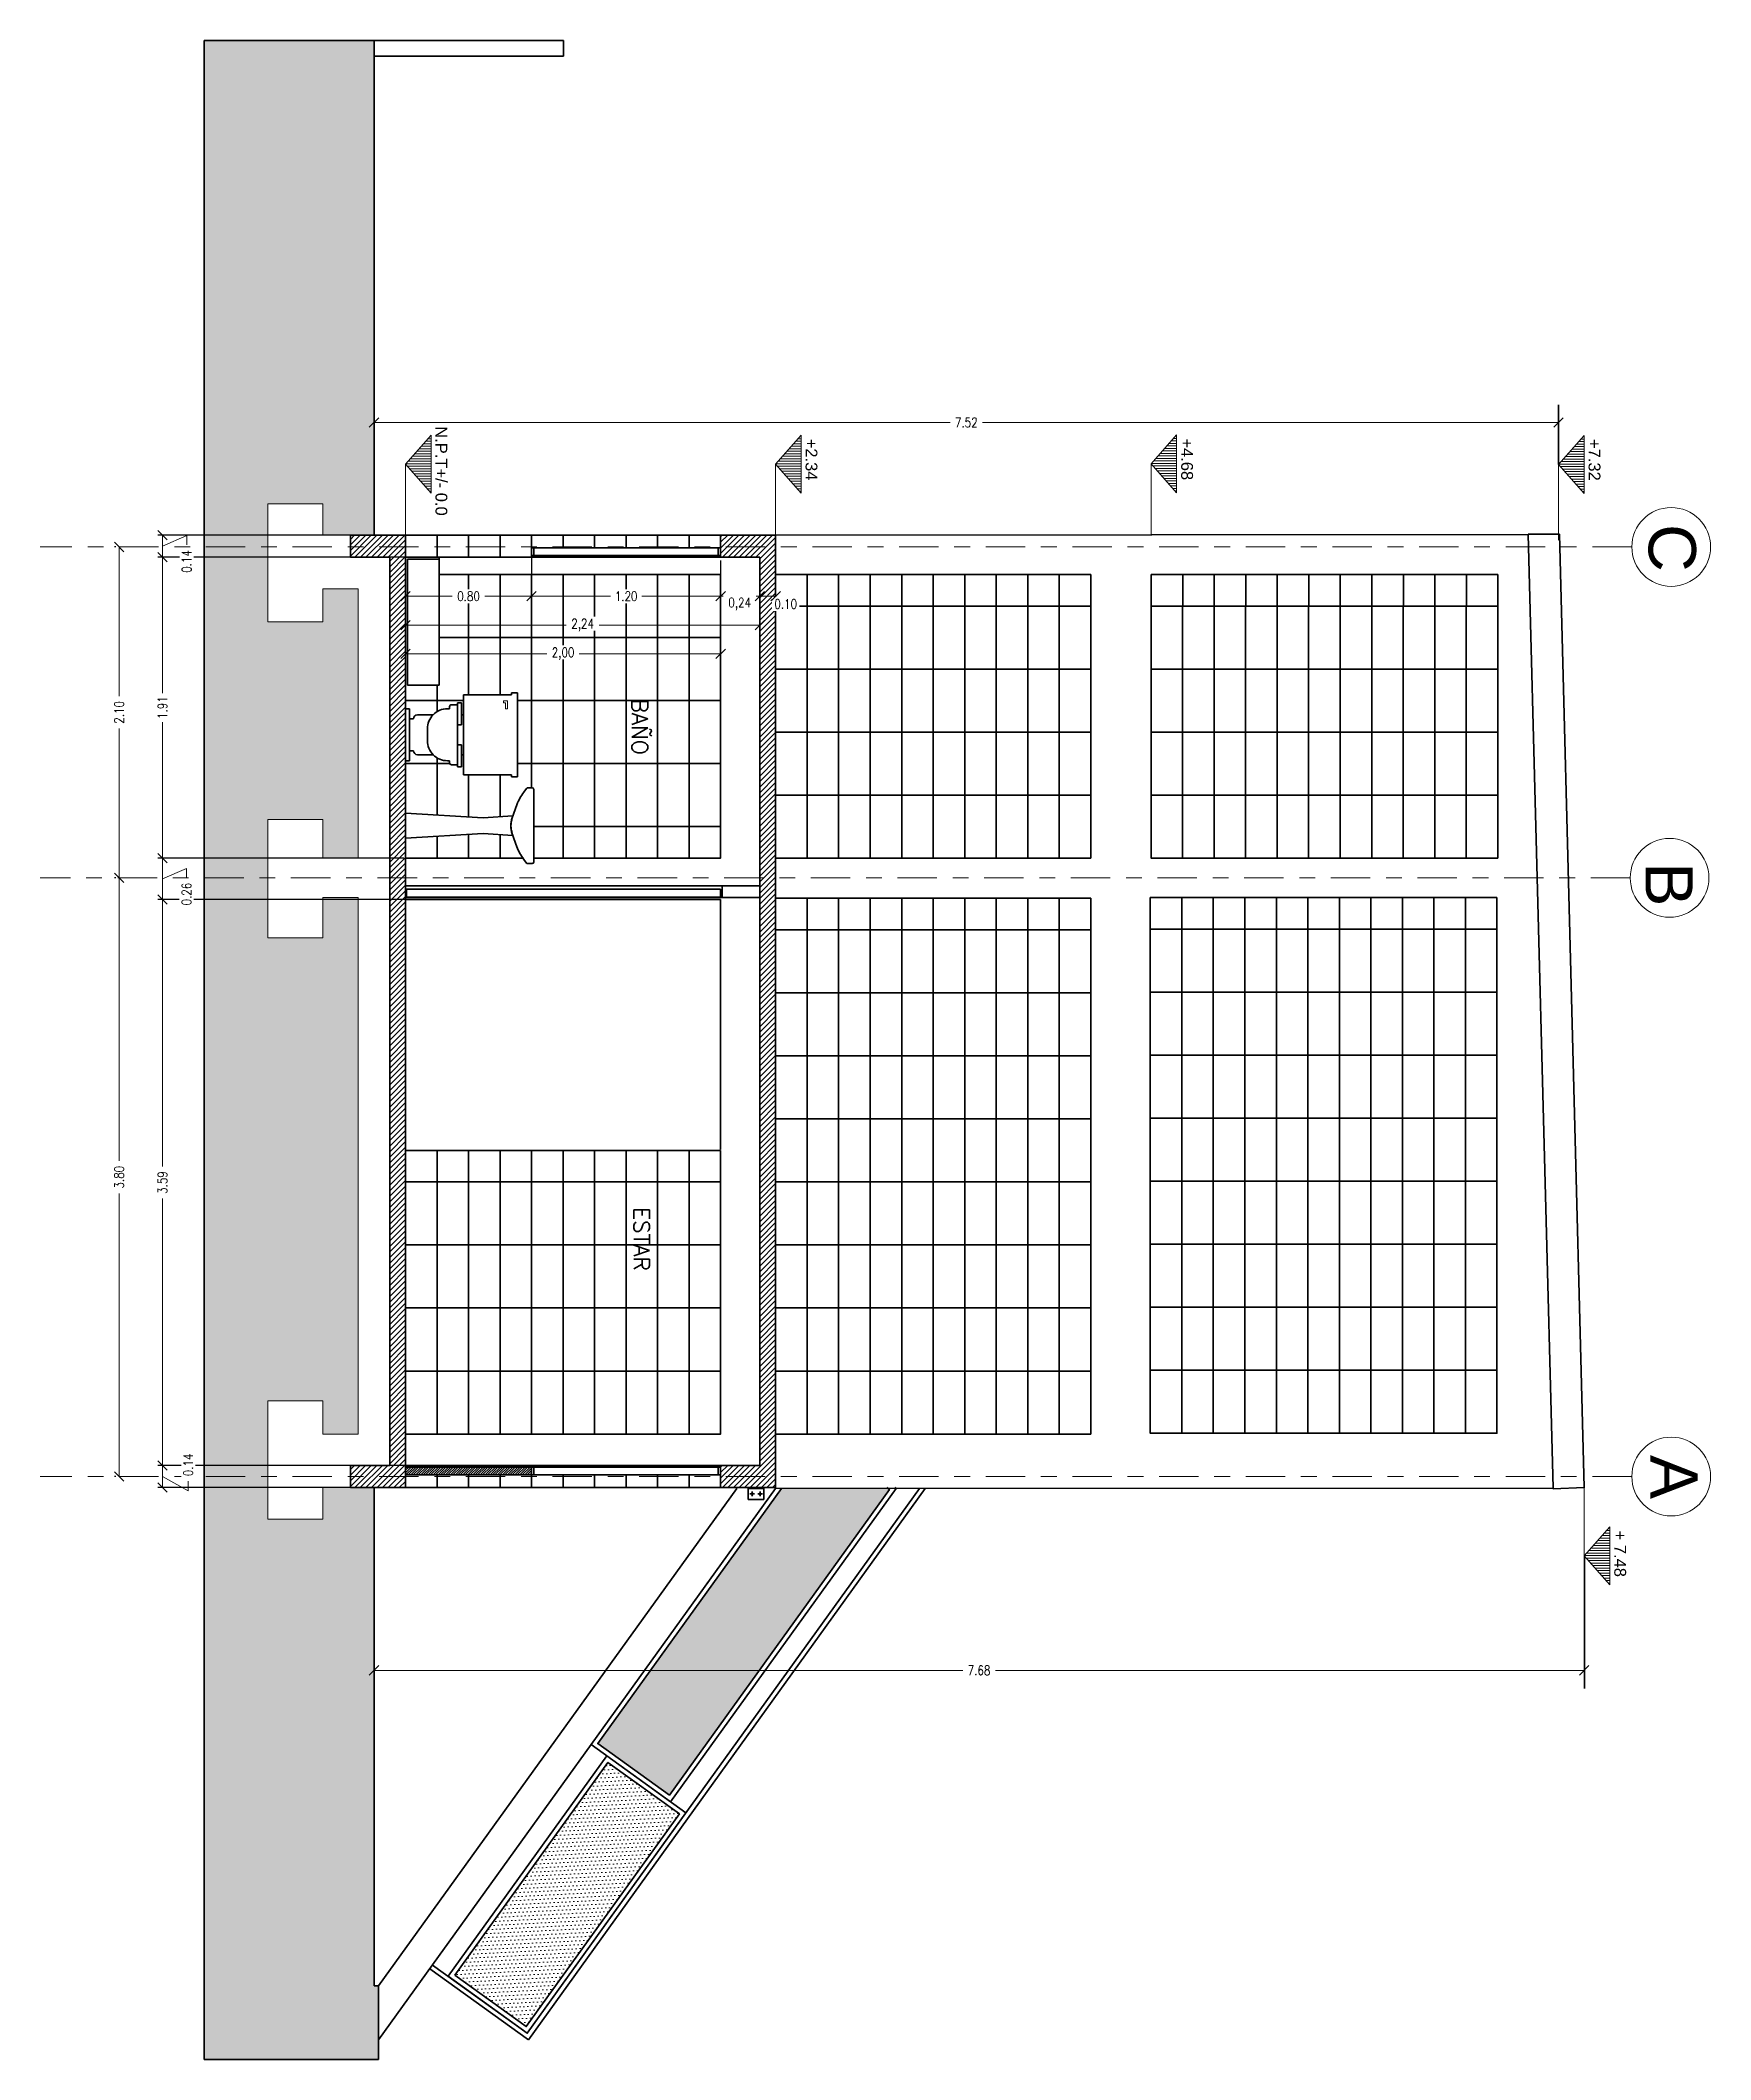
# Model space of a CAD drawing. Header units: metres. Extents: x -89 to 15, y -108 to -10.
# Drawn here: x -61.56 to -50.96, y -22.82 to -10 of the extents above; entities that cross this region are included whole.
import ezdxf

# ---------------------------------------------------------------- set-up
doc = ezdxf.new("R2010")
doc.units = ezdxf.units.M
doc.header["$LTSCALE"] = 5
doc.header["$MEASUREMENT"] = 0
doc.linetypes.add('CENTER', pattern=[2, 1.25, -0.25, 0.25, -0.25])
doc.layers.get('0').update_dxf_attribs({"color": 30})
for name, color, linetype, lineweight in [('A-ANNO-DIMS', 3, 'Continuous', 18), ('A-ANNO-SYMB', 3, 'Continuous', 18), ('A-ANNO-TEXT', 3, 'Continuous', 18), ('A-ELEV-MBE1', 7, 'Continuous', 35), ('A-SECT-MCUT', 7, 'Continuous', 35), ('A-SECT-PATT', 8, 'Continuous', 18)]:
    doc.layers.add(name, color=color, linetype=linetype, lineweight=lineweight)
doc.styles.add('E-ARIAL', font='arial.ttf')
doc.styles.add('E-ROMANS', font='romans.shx', dxfattribs={"width": 0.8})
doc.dimstyles.new('E-0050_TICK_12', dxfattribs={"dimscale": 0.001, "dimtxt": 60, "dimasz": 60, "dimexe": 30, "dimexo": 20, "dimgap": 30, "dimtad": 0, "dimzin": 0, "dimdsep": 46, "dimtxsty": 'E-ROMANS', "dimblk": 'OBLIQUE', "dimcen": 30, "dimclrd": 256, "dimclre": 256, "dimclrt": 256, "dimadec": 0, "dimazin": 0, "dimtfac": 1, "dimtmove": 1, "dimatfit": 3, "dimldrblk": 'OPEN90', "dimfxl": 1, "dimtfill": 1, "dimtolj": 1, "dimtzin": 0, "dimlwd": -1, "dimarcsym": 0})
pattern_1 = [(45, (-50.138073, -5.202707), (-0.01767767, 0.01767767), [])]

msp = doc.modelspace()

# ---------------------------------------------------------------- texts
at = {"layer": 'A-ANNO-TEXT'}
for s, height, style, p in [('N.P.T+/- 0.0', 0.075, 'E-ARIAL', (-59.052, -12.454)), ('+4.68', 0.075, 'E-ARIAL', (-54.319, -12.531)), ('+7.32', 0.075, 'E-ARIAL', (-51.733, -12.535)), ('C', 0.3, 'E-ARIAL', (-51.352, -13.075)), ('BAÑO', 0.1, 'E-ROMANS', (-57.805, -14.183)), ('B', 0.3, 'E-ARIAL', (-51.372, -15.222)), ('ESTAR', 0.1, 'E-ROMANS', (-57.793, -17.411)), ('A', 0.3, 'E-ARIAL', (-51.341, -18.983)), ('+ 7.48', 0.075, 'E-ARIAL', (-51.57, -19.463))]:
    msp.add_text(s, height=height, rotation=270, dxfattribs=dict(at, style=style)).set_placement(p)

# ---------------------------------------------------------------- blocks, each defined once
blk = doc.blocks.new('_Oblique')
at = {"color": 0, "linetype": 'ByBlock', "lineweight": -2}
blk.add_line((-0.5, -0.5), (0.5, 0.5), dxfattribs=at)
blk = doc.blocks.new('*D157')
at = {"layer": 'A-ANNO-DIMS', "lineweight": -2, "transparency": 16777216}
for p, q in [((-61.08, -13.22), (-61.09, -13.22)), ((-61.08, -15.32), (-61.09, -15.32))]:
    blk.add_line(p, q, dxfattribs=at)
at = {"layer": 'A-ANNO-DIMS', "transparency": 16777216}
for p, q in [((-61.06, -13.22), (-61.06, -14.167)), ((-61.06, -15.32), (-61.06, -14.373))]:
    blk.add_line(p, q, dxfattribs=at)
at = {"layer": 'A-ANNO-DIMS', "transparency": 16777216, "xscale": 0.06, "yscale": 0.06, "zscale": 0.06}
for p, rotation in [((-61.06, -13.22), 90), ((-61.06, -15.32), 270)]:
    blk.add_blockref('_Oblique', p, dxfattribs=dict(at, rotation=rotation))
at = {"layer": 'A-ANNO-DIMS', "transparency": 16777216, "insert": (-61.06, -14.27), "char_height": 0.06, "attachment_point": 5, "rotation": 90, "style": 'E-ROMANS', "bg_fill": 3, "box_fill_scale": 1.25, "bg_fill_color": 256, "bg_fill_true_color": 13158600, "bg_fill_transparency": 0}
blk.add_mtext('\\A1;2.10', dxfattribs=at)
blk = doc.blocks.new('_Open90')
at = {"color": 0, "linetype": 'ByBlock', "lineweight": -2}
for p, q in [((0, 0), (-1, 0)), ((-0.5, 0.5), (0, 0)), ((0, 0), (-0.5, -0.5))]:
    blk.add_line(p, q, dxfattribs=at)
blk = doc.blocks.new('*D158')
at = {"layer": 'A-ANNO-DIMS', "lineweight": -2, "transparency": 16777216}
for p, q in [((-61.08, -15.32), (-61.09, -15.32)), ((-61.08, -19.12), (-61.09, -19.12))]:
    blk.add_line(p, q, dxfattribs=at)
at = {"layer": 'A-ANNO-DIMS', "transparency": 16777216}
for p, q in [((-61.06, -15.32), (-61.06, -17.117)), ((-61.06, -19.12), (-61.06, -17.323))]:
    blk.add_line(p, q, dxfattribs=at)
at = {"layer": 'A-ANNO-DIMS', "transparency": 16777216, "xscale": 0.06, "yscale": 0.06, "zscale": 0.06}
for p, rotation in [((-61.06, -15.32), 90), ((-61.06, -19.12), 270)]:
    blk.add_blockref('_Oblique', p, dxfattribs=dict(at, rotation=rotation))
at = {"layer": 'A-ANNO-DIMS', "transparency": 16777216, "insert": (-61.06, -17.22), "char_height": 0.06, "attachment_point": 5, "rotation": 90, "style": 'E-ROMANS', "bg_fill": 3, "box_fill_scale": 1.25, "bg_fill_color": 256, "bg_fill_true_color": 13158600, "bg_fill_transparency": 0}
blk.add_mtext('\\A1;3.80', dxfattribs=at)
blk = doc.blocks.new('*D159')
at = {"layer": 'A-ANNO-DIMS', "lineweight": -2, "transparency": 16777216}
for p, q in [((-59.253, -13.285), (-60.815, -13.285)), ((-59.253, -15.195), (-60.815, -15.195))]:
    blk.add_line(p, q, dxfattribs=at)
at = {"layer": 'A-ANNO-DIMS', "transparency": 16777216}
for p, q in [((-60.785, -13.285), (-60.785, -14.147)), ((-60.785, -15.195), (-60.785, -14.333))]:
    blk.add_line(p, q, dxfattribs=at)
at = {"layer": 'A-ANNO-DIMS', "transparency": 16777216, "xscale": 0.06, "yscale": 0.06, "zscale": 0.06}
for p, rotation in [((-60.785, -13.285), 90), ((-60.785, -15.195), 270)]:
    blk.add_blockref('_Oblique', p, dxfattribs=dict(at, rotation=rotation))
at = {"layer": 'A-ANNO-DIMS', "transparency": 16777216, "insert": (-60.785, -14.24), "char_height": 0.06, "attachment_point": 5, "rotation": 90, "style": 'E-ROMANS', "bg_fill": 3, "box_fill_scale": 1.25, "bg_fill_color": 256, "bg_fill_true_color": 13158600, "bg_fill_transparency": 0}
blk.add_mtext('\\A1;1.91', dxfattribs=at)
blk = doc.blocks.new('*D160')
at = {"layer": 'A-ANNO-DIMS', "lineweight": -2, "transparency": 16777216}
for p, q in [((-59.206, -15.458), (-60.815, -15.458)), ((-59.232, -19.05), (-60.815, -19.05))]:
    blk.add_line(p, q, dxfattribs=at)
at = {"layer": 'A-ANNO-DIMS', "transparency": 16777216}
for p, q in [((-60.785, -15.458), (-60.785, -17.152)), ((-60.785, -19.05), (-60.785, -17.356))]:
    blk.add_line(p, q, dxfattribs=at)
at = {"layer": 'A-ANNO-DIMS', "transparency": 16777216, "xscale": 0.06, "yscale": 0.06, "zscale": 0.06}
for p, rotation in [((-60.785, -15.458), 90), ((-60.785, -19.05), 270)]:
    blk.add_blockref('_Oblique', p, dxfattribs=dict(at, rotation=rotation))
at = {"layer": 'A-ANNO-DIMS', "transparency": 16777216, "insert": (-60.785, -17.254), "char_height": 0.06, "attachment_point": 5, "rotation": 90, "style": 'E-ROMANS', "bg_fill": 3, "box_fill_scale": 1.25, "bg_fill_color": 256, "bg_fill_true_color": 13158600, "bg_fill_transparency": 0}
blk.add_mtext('\\A1;3.59', dxfattribs=at)
blk = doc.blocks.new('*D161')
at = {"layer": 'A-ANNO-DIMS', "lineweight": -2, "transparency": 16777216}
for p, q in [((-59.232, -19.05), (-60.815, -19.05)), ((-59.412, -19.19), (-60.815, -19.19))]:
    blk.add_line(p, q, dxfattribs=at)
at = {"layer": 'A-ANNO-DIMS', "transparency": 16777216}
for p, q in [((-60.785, -19.05), (-60.785, -19.19)), ((-60.785, -19.12), (-60.621, -19.21)), ((-60.621, -19.21), (-60.621, -19.15))]:
    blk.add_line(p, q, dxfattribs=at)
at = {"layer": 'A-ANNO-DIMS', "transparency": 16777216, "xscale": 0.06, "yscale": 0.06, "zscale": 0.06}
for p, rotation in [((-60.785, -19.05), 90), ((-60.785, -19.19), 270)]:
    blk.add_blockref('_Oblique', p, dxfattribs=dict(at, rotation=rotation))
at = {"layer": 'A-ANNO-DIMS', "transparency": 16777216, "insert": (-60.621, -19.046), "char_height": 0.06, "attachment_point": 5, "rotation": 90, "style": 'E-ROMANS', "bg_fill": 3, "box_fill_scale": 1.25, "bg_fill_color": 256, "bg_fill_true_color": 13158600, "bg_fill_transparency": 0}
blk.add_mtext('\\A1;0.14', dxfattribs=at)
blk = doc.blocks.new('*D162')
at = {"layer": 'A-ANNO-DIMS', "lineweight": -2, "transparency": 16777216}
for p, q in [((-60.805, -15.195), (-60.815, -15.195)), ((-60.805, -15.458), (-60.815, -15.458))]:
    blk.add_line(p, q, dxfattribs=at)
at = {"layer": 'A-ANNO-DIMS', "transparency": 16777216}
for p, q in [((-60.785, -15.195), (-60.785, -15.458)), ((-60.785, -15.326), (-60.632, -15.26)), ((-60.632, -15.26), (-60.632, -15.32))]:
    blk.add_line(p, q, dxfattribs=at)
at = {"layer": 'A-ANNO-DIMS', "transparency": 16777216, "xscale": 0.06, "yscale": 0.06, "zscale": 0.06}
for p, rotation in [((-60.785, -15.195), 90), ((-60.785, -15.458), 270)]:
    blk.add_blockref('_Oblique', p, dxfattribs=dict(at, rotation=rotation))
at = {"layer": 'A-ANNO-DIMS', "transparency": 16777216, "insert": (-60.632, -15.423), "char_height": 0.06, "attachment_point": 5, "rotation": 90, "style": 'E-ROMANS', "bg_fill": 3, "box_fill_scale": 1.25, "bg_fill_color": 256, "bg_fill_true_color": 13158600, "bg_fill_transparency": 0}
blk.add_mtext('\\A1;0.26', dxfattribs=at)
blk = doc.blocks.new('*D163')
at = {"layer": 'A-ANNO-DIMS', "lineweight": -2, "transparency": 16777216}
for p, q in [((-58.97, -13.145), (-60.815, -13.145)), ((-58.97, -13.285), (-60.815, -13.285))]:
    blk.add_line(p, q, dxfattribs=at)
at = {"layer": 'A-ANNO-DIMS', "transparency": 16777216}
for p, q in [((-60.785, -13.285), (-60.785, -13.145)), ((-60.785, -13.215), (-60.631, -13.147)), ((-60.631, -13.147), (-60.631, -13.207))]:
    blk.add_line(p, q, dxfattribs=at)
at = {"layer": 'A-ANNO-DIMS', "transparency": 16777216, "xscale": 0.06, "yscale": 0.06, "zscale": 0.06}
for p, rotation in [((-60.785, -13.145), 90), ((-60.785, -13.285), 270)]:
    blk.add_blockref('_Oblique', p, dxfattribs=dict(at, rotation=rotation))
at = {"layer": 'A-ANNO-DIMS', "transparency": 16777216, "insert": (-60.631, -13.312), "char_height": 0.06, "attachment_point": 5, "rotation": 90, "style": 'E-ROMANS', "bg_fill": 3, "box_fill_scale": 1.25, "bg_fill_color": 256, "bg_fill_true_color": 13158600, "bg_fill_transparency": 0}
blk.add_mtext('\\A1;0.14', dxfattribs=at)
blk = doc.blocks.new('*D171')
at = {"layer": 'A-ANNO-DIMS', "lineweight": -2, "transparency": 16777216}
for p, q in [((-59.442, -20.273), (-59.442, -20.38)), ((-51.761, -20.273), (-51.761, -20.38))]:
    blk.add_line(p, q, dxfattribs=at)
at = {"layer": 'A-ANNO-DIMS', "transparency": 16777216}
for p, q in [((-59.442, -20.35), (-55.705, -20.35)), ((-51.761, -20.35), (-55.498, -20.35))]:
    blk.add_line(p, q, dxfattribs=at)
at = {"layer": 'A-ANNO-DIMS', "transparency": 16777216, "xscale": 0.06, "yscale": 0.06, "zscale": 0.06, "rotation": 180}
blk.add_blockref('_Oblique', (-59.442, -20.35), dxfattribs=at)
at = {"layer": 'A-ANNO-DIMS', "transparency": 16777216, "xscale": 0.06, "yscale": 0.06, "zscale": 0.06}
blk.add_blockref('_Oblique', (-51.761, -20.35), dxfattribs=at)
at = {"layer": 'A-ANNO-DIMS', "transparency": 16777216, "insert": (-55.602, -20.35), "char_height": 0.06, "attachment_point": 5, "style": 'E-ROMANS', "bg_fill": 3, "box_fill_scale": 1.25, "bg_fill_color": 256, "bg_fill_true_color": 13158600, "bg_fill_transparency": 0}
blk.add_mtext('\\A1;7.68', dxfattribs=at)
blk = doc.blocks.new('*D172')
at = {"layer": 'A-ANNO-DIMS', "lineweight": -2, "transparency": 16777216}
for p, q in [((-59.442, -12.41), (-59.442, -12.4)), ((-51.924, -12.41), (-51.924, -12.4))]:
    blk.add_line(p, q, dxfattribs=at)
at = {"layer": 'A-ANNO-DIMS', "transparency": 16777216}
for p, q in [((-59.442, -12.43), (-55.786, -12.43)), ((-51.924, -12.43), (-55.58, -12.43))]:
    blk.add_line(p, q, dxfattribs=at)
at = {"layer": 'A-ANNO-DIMS', "transparency": 16777216, "xscale": 0.06, "yscale": 0.06, "zscale": 0.06, "rotation": 180}
blk.add_blockref('_Oblique', (-59.442, -12.43), dxfattribs=at)
at = {"layer": 'A-ANNO-DIMS', "transparency": 16777216, "xscale": 0.06, "yscale": 0.06, "zscale": 0.06}
blk.add_blockref('_Oblique', (-51.924, -12.43), dxfattribs=at)
at = {"layer": 'A-ANNO-DIMS', "transparency": 16777216, "insert": (-55.683, -12.43), "char_height": 0.06, "attachment_point": 5, "style": 'E-ROMANS', "bg_fill": 3, "box_fill_scale": 1.25, "bg_fill_color": 256, "bg_fill_true_color": 13158600, "bg_fill_transparency": 0}
blk.add_mtext('\\A1;7.52', dxfattribs=at)
blk = doc.blocks.new('*D237')
at = {"layer": 'A-ANNO-DIMS', "lineweight": -2, "transparency": 16777216}
for p, q in [((-59.242, -13.156), (-59.242, -13.563)), ((-58.442, -13.156), (-58.442, -13.563))]:
    blk.add_line(p, q, dxfattribs=at)
at = {"layer": 'A-ANNO-DIMS', "transparency": 16777216}
for p, q in [((-59.242, -13.533), (-58.945, -13.533)), ((-58.442, -13.533), (-58.739, -13.533))]:
    blk.add_line(p, q, dxfattribs=at)
at = {"layer": 'A-ANNO-DIMS', "transparency": 16777216, "xscale": 0.06, "yscale": 0.06, "zscale": 0.06, "rotation": 180}
blk.add_blockref('_Oblique', (-59.242, -13.533), dxfattribs=at)
at = {"layer": 'A-ANNO-DIMS', "transparency": 16777216, "xscale": 0.06, "yscale": 0.06, "zscale": 0.06}
blk.add_blockref('_Oblique', (-58.442, -13.533), dxfattribs=at)
at = {"layer": 'A-ANNO-DIMS', "transparency": 16777216, "insert": (-58.842, -13.533), "char_height": 0.06, "attachment_point": 5, "style": 'E-ROMANS', "bg_fill": 3, "box_fill_scale": 1.25, "bg_fill_color": 256, "bg_fill_true_color": 13158600, "bg_fill_transparency": 0}
blk.add_mtext('\\A1;0.80', dxfattribs=at)
blk = doc.blocks.new('*D238')
at = {"layer": 'A-ANNO-DIMS', "lineweight": -2, "transparency": 16777216}
for p, q in [((-58.442, -13.156), (-58.442, -13.563)), ((-57.242, -13.306), (-57.242, -13.563))]:
    blk.add_line(p, q, dxfattribs=at)
at = {"layer": 'A-ANNO-DIMS', "transparency": 16777216}
for p, q in [((-58.442, -13.533), (-57.942, -13.533)), ((-57.242, -13.533), (-57.743, -13.533))]:
    blk.add_line(p, q, dxfattribs=at)
at = {"layer": 'A-ANNO-DIMS', "transparency": 16777216, "xscale": 0.06, "yscale": 0.06, "zscale": 0.06, "rotation": 180}
blk.add_blockref('_Oblique', (-58.442, -13.533), dxfattribs=at)
at = {"layer": 'A-ANNO-DIMS', "transparency": 16777216, "xscale": 0.06, "yscale": 0.06, "zscale": 0.06}
blk.add_blockref('_Oblique', (-57.242, -13.533), dxfattribs=at)
at = {"layer": 'A-ANNO-DIMS', "transparency": 16777216, "insert": (-57.842, -13.533), "char_height": 0.06, "attachment_point": 5, "style": 'E-ROMANS', "bg_fill": 3, "box_fill_scale": 1.25, "bg_fill_color": 256, "bg_fill_true_color": 13158600, "bg_fill_transparency": 0}
blk.add_mtext('\\A1;1.20', dxfattribs=at)
blk = doc.blocks.new('*D239')
at = {"layer": 'A-ANNO-DIMS', "lineweight": -2, "transparency": 16777216}
for p, q in [((-57.242, -13.306), (-57.242, -13.563)), ((-56.993, -13.337), (-56.993, -13.563))]:
    blk.add_line(p, q, dxfattribs=at)
at = {"layer": 'A-ANNO-DIMS', "transparency": 16777216}
for p, q in [((-57.242, -13.533), (-57.226, -13.533)), ((-56.993, -13.533), (-57.017, -13.533))]:
    blk.add_line(p, q, dxfattribs=at)
at = {"layer": 'A-ANNO-DIMS', "transparency": 16777216, "insert": (-57.121, -13.582), "char_height": 0.06, "attachment_point": 5, "style": 'E-ROMANS', "bg_fill": 3, "box_fill_scale": 1.25, "bg_fill_color": 256, "bg_fill_true_color": 13158600, "bg_fill_transparency": 0}
blk.add_mtext('\\A1;0,24', dxfattribs=at)
at = {"layer": 'A-ANNO-DIMS', "transparency": 16777216, "xscale": 0.06, "yscale": 0.06, "zscale": 0.06, "rotation": 180}
blk.add_blockref('_Oblique', (-57.242, -13.533), dxfattribs=at)
at = {"layer": 'A-ANNO-DIMS', "transparency": 16777216, "xscale": 0.06, "yscale": 0.06, "zscale": 0.06}
blk.add_blockref('_Oblique', (-56.993, -13.533), dxfattribs=at)
blk = doc.blocks.new('*D240')
at = {"layer": 'A-ANNO-DIMS', "lineweight": -2, "transparency": 16777216}
for p, q in [((-56.993, -13.306), (-56.993, -13.563)), ((-56.893, -13.306), (-56.893, -13.563))]:
    blk.add_line(p, q, dxfattribs=at)
at = {"layer": 'A-ANNO-DIMS', "transparency": 16777216}
blk.add_line((-56.993, -13.533), (-56.893, -13.533), dxfattribs=at)
at = {"layer": 'A-ANNO-DIMS', "transparency": 16777216, "insert": (-56.829, -13.582), "char_height": 0.06, "attachment_point": 5, "style": 'E-ROMANS', "bg_fill": 3, "box_fill_scale": 1.25, "bg_fill_color": 256, "bg_fill_true_color": 13158600, "bg_fill_transparency": 0}
blk.add_mtext('\\A1;0.10', dxfattribs=at)
at = {"layer": 'A-ANNO-DIMS', "transparency": 16777216, "xscale": 0.06, "yscale": 0.06, "zscale": 0.06, "rotation": 180}
blk.add_blockref('_Oblique', (-56.993, -13.533), dxfattribs=at)
at = {"layer": 'A-ANNO-DIMS', "transparency": 16777216, "xscale": 0.06, "yscale": 0.06, "zscale": 0.06}
blk.add_blockref('_Oblique', (-56.893, -13.533), dxfattribs=at)
blk = doc.blocks.new('*D241')
at = {"layer": 'A-ANNO-DIMS', "lineweight": -2, "transparency": 16777216}
for p, q in [((-59.242, -13.302), (-59.242, -13.746)), ((-56.993, -13.337), (-56.993, -13.746))]:
    blk.add_line(p, q, dxfattribs=at)
at = {"layer": 'A-ANNO-DIMS', "transparency": 16777216}
for p, q in [((-59.242, -13.716), (-58.222, -13.716)), ((-56.993, -13.716), (-58.013, -13.716))]:
    blk.add_line(p, q, dxfattribs=at)
at = {"layer": 'A-ANNO-DIMS', "transparency": 16777216, "xscale": 0.06, "yscale": 0.06, "zscale": 0.06, "rotation": 180}
blk.add_blockref('_Oblique', (-59.242, -13.716), dxfattribs=at)
at = {"layer": 'A-ANNO-DIMS', "transparency": 16777216, "xscale": 0.06, "yscale": 0.06, "zscale": 0.06}
blk.add_blockref('_Oblique', (-56.993, -13.716), dxfattribs=at)
at = {"layer": 'A-ANNO-DIMS', "transparency": 16777216, "insert": (-58.118, -13.716), "char_height": 0.06, "attachment_point": 5, "style": 'E-ROMANS', "bg_fill": 3, "box_fill_scale": 1.25, "bg_fill_color": 256, "bg_fill_true_color": 13158600, "bg_fill_transparency": 0}
blk.add_mtext('\\A1;2,24', dxfattribs=at)
blk = doc.blocks.new('*D242')
at = {"layer": 'A-ANNO-DIMS', "lineweight": -2, "transparency": 16777216}
for p, q in [((-59.242, -14.008), (-59.242, -13.868)), ((-57.242, -14.008), (-57.242, -13.868))]:
    blk.add_line(p, q, dxfattribs=at)
at = {"layer": 'A-ANNO-DIMS', "transparency": 16777216}
for p, q in [((-59.242, -13.898), (-58.345, -13.898)), ((-57.242, -13.898), (-58.139, -13.898))]:
    blk.add_line(p, q, dxfattribs=at)
at = {"layer": 'A-ANNO-DIMS', "transparency": 16777216, "xscale": 0.06, "yscale": 0.06, "zscale": 0.06, "rotation": 180}
blk.add_blockref('_Oblique', (-59.242, -13.898), dxfattribs=at)
at = {"layer": 'A-ANNO-DIMS', "transparency": 16777216, "xscale": 0.06, "yscale": 0.06, "zscale": 0.06}
blk.add_blockref('_Oblique', (-57.242, -13.898), dxfattribs=at)
at = {"layer": 'A-ANNO-DIMS', "transparency": 16777216, "insert": (-58.242, -13.898), "char_height": 0.06, "attachment_point": 5, "style": 'E-ROMANS', "bg_fill": 3, "box_fill_scale": 1.25, "bg_fill_color": 256, "bg_fill_true_color": 13158600, "bg_fill_transparency": 0}
blk.add_mtext('\\A1;2,00', dxfattribs=at)

# ---------------------------------------------------------------- hatches: boundary and pattern name
at = {"layer": 'A-SECT-PATT'}
h = msp.add_hatch(dxfattribs=at)
h.set_pattern_fill('ANSI31', color=256, scale=0.005, angle=135, style=0)
h.set_pattern_definition([(180, (-190.907527, -217.177757), (-4e-17, -0.015875), [])])
h.paths.add_polyline_path([(-59.08, -12.51), (-59.243, -12.694), (-59.08, -12.878)])
h = msp.add_hatch(dxfattribs=at)
h.set_pattern_fill('ANSI31', color=256, scale=0.005, angle=135, style=0)
h.set_pattern_definition([(180, (-186.17501, -217.175421), (-3e-17, -0.015875), [])])
h.paths.add_polyline_path([(-54.348, -12.508), (-54.51, -12.692), (-54.348, -12.876)])
h = msp.add_hatch(dxfattribs=at)
h.set_pattern_fill('ANSI31', color=256, scale=0.005, angle=135, style=0)
h.set_pattern_definition([(180, (-183.589021, -217.179797), (-3e-17, -0.015875), [])])
h.paths.add_polyline_path([(-51.762, -12.512), (-51.924, -12.696), (-51.762, -12.88)])
h = msp.add_hatch(dxfattribs=at)
h.set_pattern_fill('ANSI31', color=256, scale=0.2, style=0)
h.set_pattern_definition(pattern_1)
h.paths.add_polyline_path([(-56.893, -13.285), (-56.894, -13.285), (-56.894, -13.145), (-57.242, -13.145), (-57.242, -13.225), (-57.243, -13.225), (-57.243, -13.285), (-56.993, -13.285), (-56.993, -19.05), (-57.242, -19.05), (-57.242, -19.19), (-56.893, -19.19), (-56.893, -19.05)])
h = msp.add_hatch(dxfattribs=at)
h.set_pattern_fill('DOTS', color=256, scale=0.4, angle=272.9169, style=0)
h.set_pattern_definition([(272.91694, (-50.138073, -5.202707), (0.025603712, -0.011211598), [0, -0.025])])
h.paths.add_polyline_path([(-56.171, -19.202), (-56.187, -19.19), (-56.293, -19.19), (-56.493, -19.19), (-56.693, -19.19), (-56.853, -19.19), (-58.022, -20.815), (-57.567, -21.142)])
h = msp.add_hatch(dxfattribs=at)
h.set_pattern_fill('ANSI31', color=256, scale=0.005, angle=135, style=0)
h.set_pattern_definition([(180, (-183.425908, -224.107678), (-3e-17, -0.015875), [])])
h.paths.add_polyline_path([(-51.599, -19.44), (-51.761, -19.624), (-51.599, -19.808)])
h = msp.add_hatch(dxfattribs=at)
h.set_pattern_fill('DOTS', color=256, scale=0.4, angle=272.9169, style=0)
h.set_pattern_definition([(182.916943, (-12.345227, 67.955906), (-0.011211598, -0.025603712), [0, -0.025])])
h.paths.add_polyline_path([(-57.504, -21.261), (-57.958, -20.934), (-58.93, -22.284), (-58.476, -22.611)])

# ---------------------------------------------------------------- linework, layer by layer
at = {"layer": 'A-ANNO-SYMB', "ltscale": 0.003}
for p, q in [((-59.767, -12.946), (-60.117, -12.946)), ((-60.117, -13.696), (-60.117, -12.946)), ((-59.767, -13.145), (-59.767, -12.946)), ((-59.617, -13.145), (-59.767, -13.145)), ((-59.542, -13.145), (-59.692, -13.145)), ((-59.767, -13.696), (-59.767, -13.486)), ((-59.617, -13.486), (-59.767, -13.486)), ((-59.542, -13.486), (-59.692, -13.486)), ((-59.542, -15.195), (-59.542, -13.486)), ((-59.767, -13.696), (-60.117, -13.696)), ((-59.767, -14.95), (-60.117, -14.95)), ((-60.117, -15.7), (-60.117, -14.95)), ((-59.767, -15.149), (-59.767, -14.95)), ((-59.767, -15.195), (-59.767, -15.149)), ((-59.542, -15.195), (-59.767, -15.195)), ((-59.542, -15.445), (-59.767, -15.445)), ((-59.767, -15.491), (-59.767, -15.445)), ((-59.767, -15.7), (-59.767, -15.491)), ((-59.542, -18.851), (-59.542, -15.445)), ((-59.767, -15.7), (-60.117, -15.7)), ((-59.767, -18.64), (-60.117, -18.64)), ((-60.117, -18.64), (-60.117, -19.39)), ((-59.767, -18.64), (-59.767, -18.85)), ((-59.542, -18.85), (-59.767, -18.85)), ((-59.592, -19.19), (-59.767, -19.19)), ((-59.767, -19.19), (-59.767, -19.39)), ((-59.767, -19.39), (-60.117, -19.39))]:
    msp.add_line(p, q, dxfattribs=at)
at = {"layer": 'A-ANNO-SYMB'}
for p, q in [((-58.62, -14.196), (-58.62, -14.209)), ((-58.595, -14.196), (-58.62, -14.196)), ((-58.62, -14.209), (-58.607, -14.209)), ((-58.607, -14.209), (-58.607, -14.247)), ((-58.595, -14.247), (-58.595, -14.196)), ((-58.607, -14.247), (-58.595, -14.247))]:
    msp.add_line(p, q, dxfattribs=at)
for points in [[(-59.242, -12.694), (-59.08, -12.51), (-59.08, -12.878)], [(-54.51, -12.692), (-54.348, -12.508), (-54.348, -12.876)], [(-51.924, -12.696), (-51.762, -12.512), (-51.762, -12.88)], [(-51.761, -19.624), (-51.598, -19.44), (-51.598, -19.808)]]:
    msp.add_lwpolyline(points, close=True, dxfattribs=at)
for points in [[(-56.894, -13.145), (-56.894, -13.145), (-56.894, -12.692), (-56.894, -12.692)], [(-54.51, -13.145), (-54.51, -13.145), (-54.51, -12.692), (-54.51, -12.692)], [(-51.924, -12.696), (-51.924, -12.696), (-51.924, -12.855), (-51.924, -13.176)], [(-51.761, -19.19), (-51.761, -19.19), (-51.761, -19.464), (-51.761, -19.624)]]:
    msp.add_lwpolyline(points, dxfattribs=at)
at = {"layer": 'A-ANNO-SYMB', "linetype": 'CENTER', "ltscale": 0.04}
for points in [[(-51.459, -13.22), (-61.56, -13.22)], [(-51.469, -15.32), (-61.56, -15.32)], [(-51.459, -19.12), (-61.56, -19.12)]]:
    msp.add_lwpolyline(points, dxfattribs=at)
at = {"layer": 'A-ANNO-SYMB'}
for centre in [(-51.209, -13.22), (-51.219, -15.32), (-51.209, -19.12)]:
    msp.add_circle(centre, 0.25, dxfattribs=at)
at = {"layer": 'A-ELEV-MBE1'}
for p, q in [((-60.521, -22.82), (-60.521, -10.005)), ((-59.442, -10.005), (-60.521, -10.005)), ((-59.442, -13.145), (-59.442, -10.005)), ((-58.24, -10.005), (-59.442, -10.005)), ((-59.442, -10.105), (-58.24, -10.105)), ((-58.24, -10.005), (-59.342, -10.005)), ((-59.342, -10.105), (-58.24, -10.105)), ((-58.24, -10.105), (-58.24, -10.005)), ((-58.24, -10.105), (-58.24, -10.005)), ((-58.442, -13.285), (-58.442, -13.145)), ((-58.442, -13.145), (-58.242, -13.145)), ((-58.042, -13.145), (-58.242, -13.145)), ((-58.242, -13.145), (-58.242, -13.225)), ((-58.042, -13.225), (-58.042, -13.145)), ((-58.042, -13.145), (-57.842, -13.145)), ((-57.842, -13.145), (-57.842, -13.225)), ((-57.842, -13.225), (-57.842, -13.145)), ((-57.842, -13.145), (-57.642, -13.145)), ((-57.642, -13.145), (-57.842, -13.145)), ((-57.642, -13.145), (-57.642, -13.225)), ((-57.642, -13.225), (-57.642, -13.145)), ((-57.642, -13.145), (-57.442, -13.145)), ((-57.442, -13.145), (-57.642, -13.145)), ((-57.442, -13.225), (-57.442, -13.145)), ((-57.442, -13.145), (-57.242, -13.145)), ((-57.442, -13.145), (-57.442, -13.225)), ((-57.242, -13.145), (-57.442, -13.145)), ((-57.242, -13.145), (-57.242, -13.225)), ((-51.959, -19.194), (-52.117, -13.138)), ((-52.117, -13.138), (-51.918, -13.138)), ((-58.442, -13.225), (-58.442, -13.275)), ((-58.442, -13.225), (-57.243, -13.225)), ((-58.442, -13.275), (-57.243, -13.275)), ((-58.242, -13.285), (-58.442, -13.285)), ((-58.427, -13.225), (-58.427, -13.275)), ((-58.242, -13.275), (-58.242, -13.285)), ((-58.242, -13.285), (-57.243, -13.285)), ((-57.258, -13.225), (-57.258, -13.275)), ((-57.243, -13.23), (-57.243, -13.28)), ((-58.842, -13.395), (-58.842, -13.795)), ((-57.242, -15.195), (-57.242, -13.395)), ((-58.842, -13.795), (-59.029, -13.795)), ((-59.029, -13.795), (-58.842, -13.795)), ((-58.842, -13.795), (-58.842, -14.158)), ((-59.042, -14.098), (-59.042, -14.195)), ((-59.042, -14.195), (-59.042, -14.098)), ((-58.874, -14.195), (-59.042, -14.195)), ((-58.912, -14.221), (-58.95, -14.221)), ((-58.887, -14.209), (-58.912, -14.209)), ((-58.912, -14.209), (-58.912, -14.221)), ((-58.912, -14.221), (-58.912, -14.602)), ((-58.887, -14.285), (-58.887, -14.209)), ((-58.569, -14.158), (-58.874, -14.158)), ((-58.874, -14.158), (-58.874, -14.285)), ((-58.531, -14.145), (-58.569, -14.145)), ((-58.569, -14.145), (-58.569, -14.158)), ((-58.531, -14.412), (-58.531, -14.145)), ((-59.066, -14.285), (-59.166, -14.285)), ((-58.963, -14.247), (-58.976, -14.247)), ((-58.963, -14.234), (-58.963, -14.247)), ((-58.887, -14.348), (-58.912, -14.348)), ((-58.887, -14.348), (-58.887, -14.285)), ((-58.874, -14.285), (-58.887, -14.285)), ((-58.874, -14.285), (-58.874, -14.539)), ((-59.103, -14.374), (-59.103, -14.45)), ((-58.887, -14.475), (-58.912, -14.475)), ((-58.887, -14.475), (-58.887, -14.539)), ((-58.531, -14.678), (-58.531, -14.412)), ((-59.166, -14.539), (-59.066, -14.539)), ((-59.042, -14.922), (-59.042, -14.595)), ((-59.042, -14.595), (-58.962, -14.595)), ((-59.042, -14.595), (-59.042, -14.922)), ((-58.976, -14.577), (-58.963, -14.577)), ((-58.963, -14.577), (-58.963, -14.59)), ((-58.95, -14.602), (-58.912, -14.602)), ((-58.912, -14.602), (-58.912, -14.615)), ((-58.887, -14.615), (-58.887, -14.539)), ((-58.887, -14.539), (-58.874, -14.539)), ((-58.874, -14.539), (-58.874, -14.666)), ((-58.912, -14.615), (-58.887, -14.615)), ((-58.874, -14.666), (-58.569, -14.666)), ((-58.842, -14.666), (-58.842, -14.934)), ((-58.842, -14.934), (-58.842, -14.666)), ((-58.642, -14.932), (-58.642, -14.666)), ((-58.642, -14.666), (-58.642, -14.932)), ((-58.569, -14.666), (-58.569, -14.678)), ((-58.569, -14.678), (-58.531, -14.678)), ((-58.565, -14.939), (-58.535, -14.856)), ((-58.492, -14.776), (-58.475, -14.753)), ((-58.463, -14.749), (-58.438, -14.749)), ((-58.428, -14.759), (-58.428, -15.22)), ((-59.042, -15.195), (-59.042, -15.057)), ((-59.042, -15.057), (-59.042, -15.195)), ((-58.842, -15.045), (-58.842, -15.195)), ((-58.842, -15.195), (-58.842, -15.045)), ((-58.642, -15.195), (-58.642, -15.046)), ((-58.642, -15.046), (-58.642, -15.195)), ((-58.535, -15.123), (-58.565, -15.04)), ((-57.242, -14.995), (-58.428, -14.995)), ((-57.242, -14.995), (-58.428, -14.995)), ((-58.842, -15.195), (-59.042, -15.195)), ((-58.642, -15.195), (-58.842, -15.195)), ((-58.498, -15.195), (-58.642, -15.195)), ((-58.475, -15.226), (-58.492, -15.203)), ((-58.438, -15.23), (-58.463, -15.23)), ((-57.232, -15.445), (-57.232, -15.37)), ((-56.993, -15.37), (-57.232, -15.37)), ((-59.242, -15.458), (-57.242, -15.458)), ((-59.236, -15.442), (-59.236, -15.392)), ((-57.242, -15.442), (-57.242, -15.392)), ((-57.242, -16.228), (-57.242, -15.458)), ((-56.993, -15.445), (-57.232, -15.445)), ((-57.242, -16.228), (-57.242, -17.045)), ((-59.242, -17.05), (-57.242, -17.05)), ((-57.242, -18.85), (-59.242, -18.85)), ((-59.042, -19.05), (-59.042, -19.06)), ((-58.642, -19.06), (-58.642, -19.05)), ((-58.642, -19.05), (-58.442, -19.05)), ((-58.442, -19.05), (-58.442, -19.19)), ((-58.442, -19.19), (-58.442, -19.05)), ((-58.442, -19.05), (-58.242, -19.05)), ((-58.442, -19.06), (-57.242, -19.06)), ((-58.427, -19.11), (-58.427, -19.06)), ((-58.242, -19.05), (-57.242, -19.05)), ((-58.242, -19.05), (-58.242, -19.06)), ((-57.257, -19.11), (-57.257, -19.06)), ((-57.242, -19.106), (-57.242, -19.056)), ((-51.766, -18.989), (-51.769, -18.989)), ((-59.242, -19.19), (-59.542, -19.19)), ((-59.442, -22.353), (-59.442, -19.195)), ((-57.139, -19.195), (-59.413, -22.353)), ((-56.893, -19.195), (-59.413, -22.695)), ((-59.042, -19.11), (-59.042, -19.19)), ((-59.042, -19.19), (-59.042, -19.11)), ((-58.842, -19.19), (-59.042, -19.19)), ((-58.842, -19.11), (-58.842, -19.19)), ((-58.842, -19.19), (-58.842, -19.11)), ((-58.642, -19.19), (-58.842, -19.19)), ((-58.642, -19.11), (-58.642, -19.19)), ((-58.642, -19.19), (-58.642, -19.11)), ((-58.442, -19.19), (-58.642, -19.19)), ((-55.98, -19.195), (-58.469, -22.653)), ((-55.943, -19.195), (-58.462, -22.695)), ((-58.442, -19.11), (-57.242, -19.11)), ((-58.242, -19.19), (-58.442, -19.19)), ((-58.242, -19.11), (-58.242, -19.19)), ((-58.042, -19.19), (-58.242, -19.19)), ((-58.042, -19.11), (-58.042, -19.19)), ((-58.042, -19.19), (-57.842, -19.19)), ((-57.842, -19.11), (-57.842, -19.19)), ((-57.842, -19.19), (-57.842, -19.11)), ((-57.642, -19.19), (-57.842, -19.19)), ((-57.842, -19.19), (-57.642, -19.19)), ((-57.642, -19.11), (-57.642, -19.19)), ((-57.642, -19.19), (-57.642, -19.11)), ((-57.442, -19.19), (-57.642, -19.19)), ((-57.642, -19.19), (-57.442, -19.19)), ((-57.442, -19.11), (-57.442, -19.19)), ((-57.442, -19.19), (-57.442, -19.11)), ((-57.242, -19.19), (-57.442, -19.19)), ((-57.442, -19.19), (-57.242, -19.19)), ((-57.242, -19.19), (-57.242, -19.11)), ((-57.067, -19.265), (-57.067, -19.19)), ((-56.967, -19.195), (-57.067, -19.195)), ((-57.042, -19.245), (-57.042, -19.215)), ((-56.992, -19.245), (-56.992, -19.215)), ((-56.967, -19.265), (-56.967, -19.19)), ((-51.959, -19.197), (-51.959, -19.194)), ((-56.967, -19.265), (-57.067, -19.265)), ((-57.027, -19.23), (-57.057, -19.23)), ((-57.007, -19.23), (-56.977, -19.23)), ((-58.462, -22.695), (-59.088, -22.244)), ((-58.469, -22.653), (-59.071, -22.22)), ((-59.413, -22.353), (-59.442, -22.353)), ((-59.413, -22.353), (-59.413, -22.82)), ((-59.442, -22.82), (-60.521, -22.82)), ((-59.413, -22.82), (-60.521, -22.82))]:
    msp.add_line(p, q, dxfattribs=at)
for points in [[(-56.893, -13.145), (-56.893, -13.145), (-52.117, -13.142), (-52.117, -13.142)], [(-51.918, -13.138), (-51.761, -19.19), (-51.959, -19.197), (-51.959, -19.197), (-51.959, -19.197), (-51.959, -19.197), (-51.959, -19.197)], [(-58.042, -13.275), (-58.042, -13.285)], [(-57.842, -13.275), (-57.842, -13.285)], [(-57.642, -13.275), (-57.642, -13.285)], [(-57.442, -13.275), (-57.442, -13.285)], [(-58.842, -14.158), (-58.842, -13.795), (-58.642, -13.795), (-58.642, -14.158)], [(-58.642, -14.158), (-58.642, -13.795), (-58.442, -13.795), (-58.442, -14.195), (-58.531, -14.195)], [(-59.042, -14.266), (-59.042, -14.195), (-58.874, -14.195)], [(-58.531, -14.195), (-58.442, -14.195), (-58.442, -14.595), (-58.531, -14.595)], [(-58.963, -14.595), (-59.042, -14.595), (-59.042, -14.558)], [(-58.531, -14.595), (-58.442, -14.595), (-58.442, -14.749)], [(-58.442, -14.749), (-58.442, -14.595), (-58.242, -14.595), (-58.242, -14.995), (-58.428, -14.995)], [(-58.428, -14.995), (-58.242, -14.995), (-58.242, -15.195), (-58.428, -15.195)], [(-57.242, -15.392), (-59.236, -15.392)], [(-57.242, -15.442), (-59.236, -15.442)], [(-59.042, -19.06), (-59.042, -19.05), (-58.842, -19.05), (-58.842, -19.06)], [(-58.842, -19.06), (-58.842, -19.05), (-58.642, -19.05), (-58.642, -19.06)], [(-58.042, -19.061), (-58.042, -19.051)], [(-57.842, -19.061), (-57.842, -19.051)], [(-57.642, -19.061), (-57.642, -19.051)], [(-57.442, -19.06), (-57.442, -19.05)], [(-56.136, -19.19), (-56.129, -19.195), (-57.56, -21.184), (-58.064, -20.821), (-56.893, -19.195)], [(-56.187, -19.19), (-56.171, -19.202), (-57.567, -21.142), (-58.022, -20.815), (-56.856, -19.195)], [(-51.959, -19.194), (-56.893, -19.195), (-56.893, -19.195), (-56.893, -19.195)]]:
    msp.add_lwpolyline(points, dxfattribs=at)
for points in [[(-58.642, -13.395), (-58.642, -13.795), (-58.842, -13.795), (-58.842, -13.395)], [(-58.442, -13.395), (-58.442, -13.795), (-58.642, -13.795), (-58.642, -13.395)], [(-58.242, -13.395), (-58.242, -13.795), (-58.442, -13.795), (-58.442, -13.395)], [(-58.042, -13.395), (-58.042, -13.795), (-58.242, -13.795), (-58.242, -13.395)], [(-57.842, -13.395), (-57.842, -13.795), (-58.042, -13.795), (-58.042, -13.395)], [(-57.642, -13.395), (-57.642, -13.795), (-57.842, -13.795), (-57.842, -13.395)], [(-57.442, -13.395), (-57.442, -13.795), (-57.642, -13.795), (-57.642, -13.395)], [(-57.242, -13.395), (-57.242, -13.795), (-57.442, -13.795), (-57.442, -13.395)], [(-56.693, -13.395), (-56.693, -13.595), (-56.893, -13.595), (-56.893, -13.395)], [(-56.493, -13.395), (-56.493, -13.595), (-56.693, -13.595), (-56.693, -13.395)], [(-56.293, -13.395), (-56.293, -13.595), (-56.493, -13.595), (-56.493, -13.395)], [(-56.093, -13.395), (-56.093, -13.595), (-56.293, -13.595), (-56.293, -13.395)], [(-55.893, -13.395), (-55.893, -13.595), (-56.093, -13.595), (-56.093, -13.395)], [(-55.693, -13.395), (-55.693, -13.595), (-55.893, -13.595), (-55.893, -13.395)], [(-55.493, -13.395), (-55.493, -13.595), (-55.693, -13.595), (-55.693, -13.395)], [(-55.293, -13.395), (-55.293, -13.595), (-55.493, -13.595), (-55.493, -13.395)], [(-55.093, -13.395), (-55.093, -13.595), (-55.293, -13.595), (-55.293, -13.395)], [(-54.893, -13.395), (-54.893, -13.595), (-55.093, -13.595), (-55.093, -13.395)], [(-54.309, -13.395), (-54.309, -13.595), (-54.509, -13.595), (-54.509, -13.395)], [(-54.109, -13.395), (-54.109, -13.595), (-54.309, -13.595), (-54.309, -13.395)], [(-53.909, -13.395), (-53.909, -13.595), (-54.109, -13.595), (-54.109, -13.395)], [(-53.709, -13.395), (-53.709, -13.595), (-53.909, -13.595), (-53.909, -13.395)], [(-53.509, -13.395), (-53.509, -13.595), (-53.709, -13.595), (-53.709, -13.395)], [(-53.309, -13.395), (-53.309, -13.595), (-53.509, -13.595), (-53.509, -13.395)], [(-53.109, -13.395), (-53.109, -13.595), (-53.309, -13.595), (-53.309, -13.395)], [(-52.909, -13.395), (-52.909, -13.595), (-53.109, -13.595), (-53.109, -13.395)], [(-52.709, -13.395), (-52.709, -13.595), (-52.909, -13.595), (-52.909, -13.395)], [(-52.509, -13.395), (-52.509, -13.595), (-52.709, -13.595), (-52.709, -13.395)], [(-52.309, -13.395), (-52.309, -13.595), (-52.509, -13.595), (-52.509, -13.395)], [(-56.693, -13.595), (-56.693, -13.995), (-56.893, -13.995), (-56.893, -13.595)], [(-56.493, -13.595), (-56.493, -13.995), (-56.693, -13.995), (-56.693, -13.595)], [(-56.293, -13.595), (-56.293, -13.995), (-56.493, -13.995), (-56.493, -13.595)], [(-56.093, -13.595), (-56.093, -13.995), (-56.293, -13.995), (-56.293, -13.595)], [(-55.893, -13.595), (-55.893, -13.995), (-56.093, -13.995), (-56.093, -13.595)], [(-55.693, -13.595), (-55.693, -13.995), (-55.893, -13.995), (-55.893, -13.595)], [(-55.493, -13.595), (-55.493, -13.995), (-55.693, -13.995), (-55.693, -13.595)], [(-55.293, -13.595), (-55.293, -13.995), (-55.493, -13.995), (-55.493, -13.595)], [(-55.093, -13.595), (-55.093, -13.995), (-55.293, -13.995), (-55.293, -13.595)], [(-54.893, -13.595), (-54.893, -13.995), (-55.093, -13.995), (-55.093, -13.595)], [(-54.31, -13.595), (-54.31, -13.995), (-54.51, -13.995), (-54.51, -13.595)], [(-54.11, -13.595), (-54.11, -13.995), (-54.31, -13.995), (-54.31, -13.595)], [(-53.91, -13.595), (-53.91, -13.995), (-54.11, -13.995), (-54.11, -13.595)], [(-53.71, -13.595), (-53.71, -13.995), (-53.91, -13.995), (-53.91, -13.595)], [(-53.51, -13.595), (-53.51, -13.995), (-53.71, -13.995), (-53.71, -13.595)], [(-53.31, -13.595), (-53.31, -13.995), (-53.51, -13.995), (-53.51, -13.595)], [(-53.11, -13.595), (-53.11, -13.995), (-53.31, -13.995), (-53.31, -13.595)], [(-52.91, -13.595), (-52.91, -13.995), (-53.11, -13.995), (-53.11, -13.595)], [(-52.71, -13.595), (-52.71, -13.995), (-52.91, -13.995), (-52.91, -13.595)], [(-52.51, -13.595), (-52.51, -13.995), (-52.71, -13.995), (-52.71, -13.595)], [(-52.31, -13.595), (-52.31, -13.995), (-52.51, -13.995), (-52.51, -13.595)], [(-58.242, -13.795), (-58.242, -14.195), (-58.442, -14.195), (-58.442, -13.795)], [(-57.842, -13.795), (-57.842, -14.195), (-58.042, -14.195), (-58.042, -13.795)], [(-57.642, -13.795), (-57.642, -14.195), (-57.842, -14.195), (-57.842, -13.795)], [(-57.442, -13.795), (-57.442, -14.195), (-57.642, -14.195), (-57.642, -13.795)], [(-57.242, -13.795), (-57.242, -14.195), (-57.442, -14.195), (-57.442, -13.795)], [(-56.693, -13.995), (-56.693, -14.395), (-56.893, -14.395), (-56.893, -13.995)], [(-56.493, -13.995), (-56.493, -14.395), (-56.693, -14.395), (-56.693, -13.995)], [(-56.293, -13.995), (-56.293, -14.395), (-56.493, -14.395), (-56.493, -13.995)], [(-56.093, -13.995), (-56.093, -14.395), (-56.293, -14.395), (-56.293, -13.995)], [(-55.893, -13.995), (-55.893, -14.395), (-56.093, -14.395), (-56.093, -13.995)], [(-55.693, -13.995), (-55.693, -14.395), (-55.893, -14.395), (-55.893, -13.995)], [(-55.493, -13.995), (-55.493, -14.395), (-55.693, -14.395), (-55.693, -13.995)], [(-55.293, -13.995), (-55.293, -14.395), (-55.493, -14.395), (-55.493, -13.995)], [(-55.093, -13.995), (-55.093, -14.395), (-55.293, -14.395), (-55.293, -13.995)], [(-54.893, -13.995), (-54.893, -14.395), (-55.093, -14.395), (-55.093, -13.995)], [(-54.31, -13.995), (-54.31, -14.395), (-54.51, -14.395), (-54.51, -13.995)], [(-54.11, -13.995), (-54.11, -14.395), (-54.31, -14.395), (-54.31, -13.995)], [(-53.91, -13.995), (-53.91, -14.395), (-54.11, -14.395), (-54.11, -13.995)], [(-53.71, -13.995), (-53.71, -14.395), (-53.91, -14.395), (-53.91, -13.995)], [(-53.51, -13.995), (-53.51, -14.395), (-53.71, -14.395), (-53.71, -13.995)], [(-53.31, -13.995), (-53.31, -14.395), (-53.51, -14.395), (-53.51, -13.995)], [(-53.11, -13.995), (-53.11, -14.395), (-53.31, -14.395), (-53.31, -13.995)], [(-52.91, -13.995), (-52.91, -14.395), (-53.11, -14.395), (-53.11, -13.995)], [(-52.71, -13.995), (-52.71, -14.395), (-52.91, -14.395), (-52.91, -13.995)], [(-52.51, -13.995), (-52.51, -14.395), (-52.71, -14.395), (-52.71, -13.995)], [(-52.31, -13.995), (-52.31, -14.395), (-52.51, -14.395), (-52.51, -13.995)], [(-58.242, -14.195), (-58.242, -14.595), (-58.442, -14.595), (-58.442, -14.195)], [(-58.042, -14.195), (-58.042, -14.595), (-58.242, -14.595), (-58.242, -14.195)], [(-57.842, -14.195), (-57.842, -14.595), (-58.042, -14.595), (-58.042, -14.195)], [(-57.642, -14.195), (-57.642, -14.595), (-57.842, -14.595), (-57.842, -14.195)], [(-57.442, -14.195), (-57.442, -14.595), (-57.642, -14.595), (-57.642, -14.195)], [(-57.242, -14.195), (-57.242, -14.595), (-57.442, -14.595), (-57.442, -14.195)], [(-56.693, -14.395), (-56.693, -14.795), (-56.893, -14.795), (-56.893, -14.395)], [(-56.493, -14.395), (-56.493, -14.795), (-56.693, -14.795), (-56.693, -14.395)], [(-56.293, -14.395), (-56.293, -14.795), (-56.493, -14.795), (-56.493, -14.395)], [(-56.093, -14.395), (-56.093, -14.795), (-56.293, -14.795), (-56.293, -14.395)], [(-55.893, -14.395), (-55.893, -14.795), (-56.093, -14.795), (-56.093, -14.395)], [(-55.693, -14.395), (-55.693, -14.795), (-55.893, -14.795), (-55.893, -14.395)], [(-55.493, -14.395), (-55.493, -14.795), (-55.693, -14.795), (-55.693, -14.395)], [(-55.293, -14.395), (-55.293, -14.795), (-55.493, -14.795), (-55.493, -14.395)], [(-55.093, -14.395), (-55.093, -14.795), (-55.293, -14.795), (-55.293, -14.395)], [(-54.893, -14.395), (-54.893, -14.795), (-55.093, -14.795), (-55.093, -14.395)], [(-54.31, -14.395), (-54.31, -14.795), (-54.51, -14.795), (-54.51, -14.395)], [(-54.11, -14.395), (-54.11, -14.795), (-54.31, -14.795), (-54.31, -14.395)], [(-53.91, -14.395), (-53.91, -14.795), (-54.11, -14.795), (-54.11, -14.395)], [(-53.71, -14.395), (-53.71, -14.795), (-53.91, -14.795), (-53.91, -14.395)], [(-53.51, -14.395), (-53.51, -14.795), (-53.71, -14.795), (-53.71, -14.395)], [(-53.31, -14.395), (-53.31, -14.795), (-53.51, -14.795), (-53.51, -14.395)], [(-53.11, -14.395), (-53.11, -14.795), (-53.31, -14.795), (-53.31, -14.395)], [(-52.91, -14.395), (-52.91, -14.795), (-53.11, -14.795), (-53.11, -14.395)], [(-52.71, -14.395), (-52.71, -14.795), (-52.91, -14.795), (-52.91, -14.395)], [(-52.51, -14.395), (-52.51, -14.795), (-52.71, -14.795), (-52.71, -14.395)], [(-52.31, -14.395), (-52.31, -14.795), (-52.51, -14.795), (-52.51, -14.395)], [(-58.042, -14.595), (-58.042, -14.995), (-58.242, -14.995), (-58.242, -14.595)], [(-57.842, -14.595), (-57.842, -14.995), (-58.042, -14.995), (-58.042, -14.595)], [(-57.642, -14.595), (-57.642, -14.995), (-57.842, -14.995), (-57.842, -14.595)], [(-57.442, -14.595), (-57.442, -14.995), (-57.642, -14.995), (-57.642, -14.595)], [(-57.242, -14.595), (-57.242, -14.995), (-57.442, -14.995), (-57.442, -14.595)], [(-56.693, -14.795), (-56.693, -15.195), (-56.893, -15.195), (-56.893, -14.795)], [(-56.493, -14.795), (-56.493, -15.195), (-56.693, -15.195), (-56.693, -14.795)], [(-56.293, -14.795), (-56.293, -15.195), (-56.493, -15.195), (-56.493, -14.795)], [(-56.093, -14.795), (-56.093, -15.195), (-56.293, -15.195), (-56.293, -14.795)], [(-55.893, -14.795), (-55.893, -15.195), (-56.093, -15.195), (-56.093, -14.795)], [(-55.693, -14.795), (-55.693, -15.195), (-55.893, -15.195), (-55.893, -14.795)], [(-55.493, -14.795), (-55.493, -15.195), (-55.693, -15.195), (-55.693, -14.795)], [(-55.293, -14.795), (-55.293, -15.195), (-55.493, -15.195), (-55.493, -14.795)], [(-55.093, -14.795), (-55.093, -15.195), (-55.293, -15.195), (-55.293, -14.795)], [(-54.893, -14.795), (-54.893, -15.195), (-55.093, -15.195), (-55.093, -14.795)], [(-54.31, -14.795), (-54.31, -15.195), (-54.51, -15.195), (-54.51, -14.795)], [(-54.11, -14.795), (-54.11, -15.195), (-54.31, -15.195), (-54.31, -14.795)], [(-53.91, -14.795), (-53.91, -15.195), (-54.11, -15.195), (-54.11, -14.795)], [(-53.71, -14.795), (-53.71, -15.195), (-53.91, -15.195), (-53.91, -14.795)], [(-53.51, -14.795), (-53.51, -15.195), (-53.71, -15.195), (-53.71, -14.795)], [(-53.31, -14.795), (-53.31, -15.195), (-53.51, -15.195), (-53.51, -14.795)], [(-53.11, -14.795), (-53.11, -15.195), (-53.31, -15.195), (-53.31, -14.795)], [(-52.91, -14.795), (-52.91, -15.195), (-53.11, -15.195), (-53.11, -14.795)], [(-52.71, -14.795), (-52.71, -15.195), (-52.91, -15.195), (-52.91, -14.795)], [(-52.51, -14.795), (-52.51, -15.195), (-52.71, -15.195), (-52.71, -14.795)], [(-52.31, -14.795), (-52.31, -15.195), (-52.51, -15.195), (-52.51, -14.795)], [(-58.042, -14.995), (-58.042, -15.195), (-58.242, -15.195), (-58.242, -14.995)], [(-57.842, -14.995), (-57.842, -15.195), (-58.042, -15.195), (-58.042, -14.995)], [(-57.642, -14.995), (-57.642, -15.195), (-57.842, -15.195), (-57.842, -14.995)], [(-57.442, -14.995), (-57.442, -15.195), (-57.642, -15.195), (-57.642, -14.995)], [(-57.242, -14.995), (-57.242, -15.195), (-57.442, -15.195), (-57.442, -14.995)], [(-56.693, -15.45), (-56.693, -15.65), (-56.893, -15.65), (-56.893, -15.45)], [(-56.493, -15.45), (-56.493, -15.65), (-56.693, -15.65), (-56.693, -15.45)], [(-56.293, -15.45), (-56.293, -15.65), (-56.493, -15.65), (-56.493, -15.45)], [(-56.093, -15.45), (-56.093, -15.65), (-56.293, -15.65), (-56.293, -15.45)], [(-55.893, -15.45), (-55.893, -15.65), (-56.093, -15.65), (-56.093, -15.45)], [(-55.693, -15.45), (-55.693, -15.65), (-55.893, -15.65), (-55.893, -15.45)], [(-55.493, -15.45), (-55.493, -15.65), (-55.693, -15.65), (-55.693, -15.45)], [(-55.293, -15.45), (-55.293, -15.65), (-55.493, -15.65), (-55.493, -15.45)], [(-55.093, -15.45), (-55.093, -15.65), (-55.293, -15.65), (-55.293, -15.45)], [(-54.893, -15.45), (-54.893, -15.65), (-55.093, -15.65), (-55.093, -15.45)], [(-54.315, -15.445), (-54.315, -15.645), (-54.515, -15.645), (-54.515, -15.445)], [(-54.115, -15.445), (-54.115, -15.645), (-54.315, -15.645), (-54.315, -15.445)], [(-53.915, -15.445), (-53.915, -15.645), (-54.115, -15.645), (-54.115, -15.445)], [(-53.715, -15.445), (-53.715, -15.645), (-53.915, -15.645), (-53.915, -15.445)], [(-53.515, -15.445), (-53.515, -15.645), (-53.715, -15.645), (-53.715, -15.445)], [(-53.315, -15.445), (-53.315, -15.645), (-53.515, -15.645), (-53.515, -15.445)], [(-53.115, -15.445), (-53.115, -15.645), (-53.315, -15.645), (-53.315, -15.445)], [(-52.915, -15.445), (-52.915, -15.645), (-53.115, -15.645), (-53.115, -15.445)], [(-52.715, -15.445), (-52.715, -15.645), (-52.915, -15.645), (-52.915, -15.445)], [(-52.515, -15.445), (-52.515, -15.645), (-52.715, -15.645), (-52.715, -15.445)], [(-52.315, -15.445), (-52.315, -15.645), (-52.515, -15.645), (-52.515, -15.445)], [(-56.693, -15.65), (-56.693, -16.05), (-56.893, -16.05), (-56.893, -15.65)], [(-56.493, -15.65), (-56.493, -16.05), (-56.693, -16.05), (-56.693, -15.65)], [(-56.293, -15.65), (-56.293, -16.05), (-56.493, -16.05), (-56.493, -15.65)], [(-56.093, -15.65), (-56.093, -16.05), (-56.293, -16.05), (-56.293, -15.65)], [(-55.893, -15.65), (-55.893, -16.05), (-56.093, -16.05), (-56.093, -15.65)], [(-55.693, -15.65), (-55.693, -16.05), (-55.893, -16.05), (-55.893, -15.65)], [(-55.493, -15.65), (-55.493, -16.05), (-55.693, -16.05), (-55.693, -15.65)], [(-55.293, -15.65), (-55.293, -16.05), (-55.493, -16.05), (-55.493, -15.65)], [(-55.093, -15.65), (-55.093, -16.05), (-55.293, -16.05), (-55.293, -15.65)], [(-54.893, -15.65), (-54.893, -16.05), (-55.093, -16.05), (-55.093, -15.65)], [(-54.315, -15.645), (-54.315, -16.045), (-54.515, -16.045), (-54.515, -15.645)], [(-54.115, -15.645), (-54.115, -16.045), (-54.315, -16.045), (-54.315, -15.645)], [(-53.915, -15.645), (-53.915, -16.045), (-54.115, -16.045), (-54.115, -15.645)], [(-53.715, -15.645), (-53.715, -16.045), (-53.915, -16.045), (-53.915, -15.645)], [(-53.515, -15.645), (-53.515, -16.045), (-53.715, -16.045), (-53.715, -15.645)], [(-53.315, -15.645), (-53.315, -16.045), (-53.515, -16.045), (-53.515, -15.645)], [(-53.115, -15.645), (-53.115, -16.045), (-53.315, -16.045), (-53.315, -15.645)], [(-52.915, -15.645), (-52.915, -16.045), (-53.115, -16.045), (-53.115, -15.645)], [(-52.715, -15.645), (-52.715, -16.045), (-52.915, -16.045), (-52.915, -15.645)], [(-52.515, -15.645), (-52.515, -16.045), (-52.715, -16.045), (-52.715, -15.645)], [(-52.315, -15.645), (-52.315, -16.045), (-52.515, -16.045), (-52.515, -15.645)], [(-56.693, -16.05), (-56.693, -16.45), (-56.893, -16.45), (-56.893, -16.05)], [(-56.493, -16.05), (-56.493, -16.45), (-56.693, -16.45), (-56.693, -16.05)], [(-56.293, -16.05), (-56.293, -16.45), (-56.493, -16.45), (-56.493, -16.05)], [(-56.093, -16.05), (-56.093, -16.45), (-56.293, -16.45), (-56.293, -16.05)], [(-55.893, -16.05), (-55.893, -16.45), (-56.093, -16.45), (-56.093, -16.05)], [(-55.693, -16.05), (-55.693, -16.45), (-55.893, -16.45), (-55.893, -16.05)], [(-55.493, -16.05), (-55.493, -16.45), (-55.693, -16.45), (-55.693, -16.05)], [(-55.293, -16.05), (-55.293, -16.45), (-55.493, -16.45), (-55.493, -16.05)], [(-55.093, -16.05), (-55.093, -16.45), (-55.293, -16.45), (-55.293, -16.05)], [(-54.893, -16.05), (-54.893, -16.45), (-55.093, -16.45), (-55.093, -16.05)], [(-54.315, -16.045), (-54.315, -16.445), (-54.515, -16.445), (-54.515, -16.045)], [(-54.115, -16.045), (-54.115, -16.445), (-54.315, -16.445), (-54.315, -16.045)], [(-53.915, -16.045), (-53.915, -16.445), (-54.115, -16.445), (-54.115, -16.045)], [(-53.715, -16.045), (-53.715, -16.445), (-53.915, -16.445), (-53.915, -16.045)], [(-53.515, -16.045), (-53.515, -16.445), (-53.715, -16.445), (-53.715, -16.045)], [(-53.315, -16.045), (-53.315, -16.445), (-53.515, -16.445), (-53.515, -16.045)], [(-53.115, -16.045), (-53.115, -16.445), (-53.315, -16.445), (-53.315, -16.045)], [(-52.915, -16.045), (-52.915, -16.445), (-53.115, -16.445), (-53.115, -16.045)], [(-52.715, -16.045), (-52.715, -16.445), (-52.915, -16.445), (-52.915, -16.045)], [(-52.515, -16.045), (-52.515, -16.445), (-52.715, -16.445), (-52.715, -16.045)], [(-52.315, -16.045), (-52.315, -16.445), (-52.515, -16.445), (-52.515, -16.045)], [(-56.693, -16.45), (-56.693, -16.85), (-56.893, -16.85), (-56.893, -16.45)], [(-56.493, -16.45), (-56.493, -16.85), (-56.693, -16.85), (-56.693, -16.45)], [(-56.293, -16.45), (-56.293, -16.85), (-56.493, -16.85), (-56.493, -16.45)], [(-56.093, -16.45), (-56.093, -16.85), (-56.293, -16.85), (-56.293, -16.45)], [(-55.893, -16.45), (-55.893, -16.85), (-56.093, -16.85), (-56.093, -16.45)], [(-55.693, -16.45), (-55.693, -16.85), (-55.893, -16.85), (-55.893, -16.45)], [(-55.493, -16.45), (-55.493, -16.85), (-55.693, -16.85), (-55.693, -16.45)], [(-55.293, -16.45), (-55.293, -16.85), (-55.493, -16.85), (-55.493, -16.45)], [(-55.093, -16.45), (-55.093, -16.85), (-55.293, -16.85), (-55.293, -16.45)], [(-54.893, -16.45), (-54.893, -16.85), (-55.093, -16.85), (-55.093, -16.45)], [(-54.315, -16.445), (-54.315, -16.845), (-54.515, -16.845), (-54.515, -16.445)], [(-54.115, -16.445), (-54.115, -16.845), (-54.315, -16.845), (-54.315, -16.445)], [(-53.915, -16.445), (-53.915, -16.845), (-54.115, -16.845), (-54.115, -16.445)], [(-53.715, -16.445), (-53.715, -16.845), (-53.915, -16.845), (-53.915, -16.445)], [(-53.515, -16.445), (-53.515, -16.845), (-53.715, -16.845), (-53.715, -16.445)], [(-53.315, -16.445), (-53.315, -16.845), (-53.515, -16.845), (-53.515, -16.445)], [(-53.115, -16.445), (-53.115, -16.845), (-53.315, -16.845), (-53.315, -16.445)], [(-52.915, -16.445), (-52.915, -16.845), (-53.115, -16.845), (-53.115, -16.445)], [(-52.715, -16.445), (-52.715, -16.845), (-52.915, -16.845), (-52.915, -16.445)], [(-52.515, -16.445), (-52.515, -16.845), (-52.715, -16.845), (-52.715, -16.445)], [(-52.315, -16.445), (-52.315, -16.845), (-52.515, -16.845), (-52.515, -16.445)], [(-56.693, -16.85), (-56.693, -17.25), (-56.893, -17.25), (-56.893, -16.85)], [(-56.493, -16.85), (-56.493, -17.25), (-56.693, -17.25), (-56.693, -16.85)], [(-56.293, -16.85), (-56.293, -17.25), (-56.493, -17.25), (-56.493, -16.85)], [(-56.093, -16.85), (-56.093, -17.25), (-56.293, -17.25), (-56.293, -16.85)], [(-55.893, -16.85), (-55.893, -17.25), (-56.093, -17.25), (-56.093, -16.85)], [(-55.693, -16.85), (-55.693, -17.25), (-55.893, -17.25), (-55.893, -16.85)], [(-55.493, -16.85), (-55.493, -17.25), (-55.693, -17.25), (-55.693, -16.85)], [(-55.293, -16.85), (-55.293, -17.25), (-55.493, -17.25), (-55.493, -16.85)], [(-55.093, -16.85), (-55.093, -17.25), (-55.293, -17.25), (-55.293, -16.85)], [(-54.893, -16.85), (-54.893, -17.25), (-55.093, -17.25), (-55.093, -16.85)], [(-54.315, -16.845), (-54.315, -17.245), (-54.515, -17.245), (-54.515, -16.845)], [(-54.115, -16.845), (-54.115, -17.245), (-54.315, -17.245), (-54.315, -16.845)], [(-53.915, -16.845), (-53.915, -17.245), (-54.115, -17.245), (-54.115, -16.845)], [(-53.715, -16.845), (-53.715, -17.245), (-53.915, -17.245), (-53.915, -16.845)], [(-53.515, -16.845), (-53.515, -17.245), (-53.715, -17.245), (-53.715, -16.845)], [(-53.315, -16.845), (-53.315, -17.245), (-53.515, -17.245), (-53.515, -16.845)], [(-53.115, -16.845), (-53.115, -17.245), (-53.315, -17.245), (-53.315, -16.845)], [(-52.915, -16.845), (-52.915, -17.245), (-53.115, -17.245), (-53.115, -16.845)], [(-52.715, -16.845), (-52.715, -17.245), (-52.915, -17.245), (-52.915, -16.845)], [(-52.515, -16.845), (-52.515, -17.245), (-52.715, -17.245), (-52.715, -16.845)], [(-52.315, -16.845), (-52.315, -17.245), (-52.515, -17.245), (-52.515, -16.845)], [(-58.842, -17.05), (-58.842, -17.25), (-59.042, -17.25), (-59.042, -17.05)], [(-58.642, -17.05), (-58.642, -17.25), (-58.842, -17.25), (-58.842, -17.05)], [(-58.442, -17.05), (-58.442, -17.25), (-58.642, -17.25), (-58.642, -17.05)], [(-58.242, -17.05), (-58.242, -17.25), (-58.442, -17.25), (-58.442, -17.05)], [(-58.042, -17.05), (-58.042, -17.25), (-58.242, -17.25), (-58.242, -17.05)], [(-57.842, -17.05), (-57.842, -17.25), (-58.042, -17.25), (-58.042, -17.05)], [(-57.642, -17.05), (-57.642, -17.25), (-57.842, -17.25), (-57.842, -17.05)], [(-57.442, -17.05), (-57.442, -17.25), (-57.642, -17.25), (-57.642, -17.05)], [(-57.242, -17.05), (-57.242, -17.25), (-57.442, -17.25), (-57.442, -17.05)], [(-58.842, -17.25), (-58.842, -17.65), (-59.042, -17.65), (-59.042, -17.25)], [(-58.642, -17.25), (-58.642, -17.65), (-58.842, -17.65), (-58.842, -17.25)], [(-58.442, -17.25), (-58.442, -17.65), (-58.642, -17.65), (-58.642, -17.25)], [(-58.242, -17.25), (-58.242, -17.65), (-58.442, -17.65), (-58.442, -17.25)], [(-58.042, -17.25), (-58.042, -17.65), (-58.242, -17.65), (-58.242, -17.25)], [(-57.842, -17.25), (-57.842, -17.65), (-58.042, -17.65), (-58.042, -17.25)], [(-57.642, -17.25), (-57.642, -17.65), (-57.842, -17.65), (-57.842, -17.25)], [(-57.442, -17.25), (-57.442, -17.65), (-57.642, -17.65), (-57.642, -17.25)], [(-57.242, -17.25), (-57.242, -17.65), (-57.442, -17.65), (-57.442, -17.25)], [(-56.693, -17.25), (-56.693, -17.65), (-56.893, -17.65), (-56.893, -17.25)], [(-56.493, -17.25), (-56.493, -17.65), (-56.693, -17.65), (-56.693, -17.25)], [(-56.293, -17.25), (-56.293, -17.65), (-56.493, -17.65), (-56.493, -17.25)], [(-56.093, -17.25), (-56.093, -17.65), (-56.293, -17.65), (-56.293, -17.25)], [(-55.893, -17.25), (-55.893, -17.65), (-56.093, -17.65), (-56.093, -17.25)], [(-55.693, -17.25), (-55.693, -17.65), (-55.893, -17.65), (-55.893, -17.25)], [(-55.493, -17.25), (-55.493, -17.65), (-55.693, -17.65), (-55.693, -17.25)], [(-55.293, -17.25), (-55.293, -17.65), (-55.493, -17.65), (-55.493, -17.25)], [(-55.093, -17.25), (-55.093, -17.65), (-55.293, -17.65), (-55.293, -17.25)], [(-54.893, -17.25), (-54.893, -17.65), (-55.093, -17.65), (-55.093, -17.25)], [(-54.315, -17.245), (-54.315, -17.645), (-54.515, -17.645), (-54.515, -17.245)], [(-54.115, -17.245), (-54.115, -17.645), (-54.315, -17.645), (-54.315, -17.245)], [(-53.915, -17.245), (-53.915, -17.645), (-54.115, -17.645), (-54.115, -17.245)], [(-53.715, -17.245), (-53.715, -17.645), (-53.915, -17.645), (-53.915, -17.245)], [(-53.515, -17.245), (-53.515, -17.645), (-53.715, -17.645), (-53.715, -17.245)], [(-53.315, -17.245), (-53.315, -17.645), (-53.515, -17.645), (-53.515, -17.245)], [(-53.115, -17.245), (-53.115, -17.645), (-53.315, -17.645), (-53.315, -17.245)], [(-52.915, -17.245), (-52.915, -17.645), (-53.115, -17.645), (-53.115, -17.245)], [(-52.715, -17.245), (-52.715, -17.645), (-52.915, -17.645), (-52.915, -17.245)], [(-52.515, -17.245), (-52.515, -17.645), (-52.715, -17.645), (-52.715, -17.245)], [(-52.315, -17.245), (-52.315, -17.645), (-52.515, -17.645), (-52.515, -17.245)], [(-58.842, -17.65), (-58.842, -18.05), (-59.042, -18.05), (-59.042, -17.65)], [(-58.642, -17.65), (-58.642, -18.05), (-58.842, -18.05), (-58.842, -17.65)], [(-58.442, -17.65), (-58.442, -18.05), (-58.642, -18.05), (-58.642, -17.65)], [(-58.242, -17.65), (-58.242, -18.05), (-58.442, -18.05), (-58.442, -17.65)], [(-57.842, -17.65), (-57.842, -18.05), (-58.042, -18.05), (-58.042, -17.65)], [(-57.642, -17.65), (-57.642, -18.05), (-57.842, -18.05), (-57.842, -17.65)], [(-57.442, -17.65), (-57.442, -18.05), (-57.642, -18.05), (-57.642, -17.65)], [(-57.242, -17.65), (-57.242, -18.05), (-57.442, -18.05), (-57.442, -17.65)], [(-56.693, -17.65), (-56.693, -18.05), (-56.893, -18.05), (-56.893, -17.65)], [(-56.493, -17.65), (-56.493, -18.05), (-56.693, -18.05), (-56.693, -17.65)], [(-56.293, -17.65), (-56.293, -18.05), (-56.493, -18.05), (-56.493, -17.65)], [(-56.093, -17.65), (-56.093, -18.05), (-56.293, -18.05), (-56.293, -17.65)], [(-55.893, -17.65), (-55.893, -18.05), (-56.093, -18.05), (-56.093, -17.65)], [(-55.693, -17.65), (-55.693, -18.05), (-55.893, -18.05), (-55.893, -17.65)], [(-55.493, -17.65), (-55.493, -18.05), (-55.693, -18.05), (-55.693, -17.65)], [(-55.293, -17.65), (-55.293, -18.05), (-55.493, -18.05), (-55.493, -17.65)], [(-55.093, -17.65), (-55.093, -18.05), (-55.293, -18.05), (-55.293, -17.65)], [(-54.893, -17.65), (-54.893, -18.05), (-55.093, -18.05), (-55.093, -17.65)], [(-54.315, -17.645), (-54.315, -18.045), (-54.515, -18.045), (-54.515, -17.645)], [(-54.115, -17.645), (-54.115, -18.045), (-54.315, -18.045), (-54.315, -17.645)], [(-53.915, -17.645), (-53.915, -18.045), (-54.115, -18.045), (-54.115, -17.645)], [(-53.715, -17.645), (-53.715, -18.045), (-53.915, -18.045), (-53.915, -17.645)], [(-53.515, -17.645), (-53.515, -18.045), (-53.715, -18.045), (-53.715, -17.645)], [(-53.315, -17.645), (-53.315, -18.045), (-53.515, -18.045), (-53.515, -17.645)], [(-53.115, -17.645), (-53.115, -18.045), (-53.315, -18.045), (-53.315, -17.645)], [(-52.915, -17.645), (-52.915, -18.045), (-53.115, -18.045), (-53.115, -17.645)], [(-52.715, -17.645), (-52.715, -18.045), (-52.915, -18.045), (-52.915, -17.645)], [(-52.515, -17.645), (-52.515, -18.045), (-52.715, -18.045), (-52.715, -17.645)], [(-52.315, -17.645), (-52.315, -18.045), (-52.515, -18.045), (-52.515, -17.645)], [(-58.842, -18.05), (-58.842, -18.45), (-59.042, -18.45), (-59.042, -18.05)], [(-58.642, -18.05), (-58.642, -18.45), (-58.842, -18.45), (-58.842, -18.05)], [(-58.442, -18.05), (-58.442, -18.45), (-58.642, -18.45), (-58.642, -18.05)], [(-58.242, -18.05), (-58.242, -18.45), (-58.442, -18.45), (-58.442, -18.05)], [(-58.042, -18.05), (-58.042, -18.45), (-58.242, -18.45), (-58.242, -18.05)], [(-57.842, -18.05), (-57.842, -18.45), (-58.042, -18.45), (-58.042, -18.05)], [(-57.642, -18.05), (-57.642, -18.45), (-57.842, -18.45), (-57.842, -18.05)], [(-57.442, -18.05), (-57.442, -18.45), (-57.642, -18.45), (-57.642, -18.05)], [(-57.242, -18.05), (-57.242, -18.45), (-57.442, -18.45), (-57.442, -18.05)], [(-56.693, -18.05), (-56.693, -18.45), (-56.893, -18.45), (-56.893, -18.05)], [(-56.493, -18.05), (-56.493, -18.45), (-56.693, -18.45), (-56.693, -18.05)], [(-56.293, -18.05), (-56.293, -18.45), (-56.493, -18.45), (-56.493, -18.05)], [(-56.093, -18.05), (-56.093, -18.45), (-56.293, -18.45), (-56.293, -18.05)], [(-55.893, -18.05), (-55.893, -18.45), (-56.093, -18.45), (-56.093, -18.05)], [(-55.693, -18.05), (-55.693, -18.45), (-55.893, -18.45), (-55.893, -18.05)], [(-55.493, -18.05), (-55.493, -18.45), (-55.693, -18.45), (-55.693, -18.05)], [(-55.293, -18.05), (-55.293, -18.45), (-55.493, -18.45), (-55.493, -18.05)], [(-55.093, -18.05), (-55.093, -18.45), (-55.293, -18.45), (-55.293, -18.05)], [(-54.893, -18.05), (-54.893, -18.45), (-55.093, -18.45), (-55.093, -18.05)], [(-54.315, -18.045), (-54.315, -18.445), (-54.515, -18.445), (-54.515, -18.045)], [(-54.115, -18.045), (-54.115, -18.445), (-54.315, -18.445), (-54.315, -18.045)], [(-53.915, -18.045), (-53.915, -18.445), (-54.115, -18.445), (-54.115, -18.045)], [(-53.715, -18.045), (-53.715, -18.445), (-53.915, -18.445), (-53.915, -18.045)], [(-53.515, -18.045), (-53.515, -18.445), (-53.715, -18.445), (-53.715, -18.045)], [(-53.315, -18.045), (-53.315, -18.445), (-53.515, -18.445), (-53.515, -18.045)], [(-53.115, -18.045), (-53.115, -18.445), (-53.315, -18.445), (-53.315, -18.045)], [(-52.915, -18.045), (-52.915, -18.445), (-53.115, -18.445), (-53.115, -18.045)], [(-52.715, -18.045), (-52.715, -18.445), (-52.915, -18.445), (-52.915, -18.045)], [(-52.515, -18.045), (-52.515, -18.445), (-52.715, -18.445), (-52.715, -18.045)], [(-52.315, -18.045), (-52.315, -18.445), (-52.515, -18.445), (-52.515, -18.045)], [(-58.842, -18.45), (-58.842, -18.85), (-59.042, -18.85), (-59.042, -18.45)], [(-58.642, -18.45), (-58.642, -18.85), (-58.842, -18.85), (-58.842, -18.45)], [(-58.442, -18.45), (-58.442, -18.85), (-58.642, -18.85), (-58.642, -18.45)], [(-58.242, -18.45), (-58.242, -18.85), (-58.442, -18.85), (-58.442, -18.45)], [(-58.042, -18.45), (-58.042, -18.85), (-58.242, -18.85), (-58.242, -18.45)], [(-57.842, -18.45), (-57.842, -18.85), (-58.042, -18.85), (-58.042, -18.45)], [(-57.642, -18.45), (-57.642, -18.85), (-57.842, -18.85), (-57.842, -18.45)], [(-57.442, -18.45), (-57.442, -18.85), (-57.642, -18.85), (-57.642, -18.45)], [(-57.242, -18.45), (-57.242, -18.85), (-57.442, -18.85), (-57.442, -18.45)], [(-56.693, -18.45), (-56.693, -18.85), (-56.893, -18.85), (-56.893, -18.45)], [(-56.493, -18.45), (-56.493, -18.85), (-56.693, -18.85), (-56.693, -18.45)], [(-56.293, -18.45), (-56.293, -18.85), (-56.493, -18.85), (-56.493, -18.45)], [(-56.093, -18.45), (-56.093, -18.85), (-56.293, -18.85), (-56.293, -18.45)], [(-55.893, -18.45), (-55.893, -18.85), (-56.093, -18.85), (-56.093, -18.45)], [(-55.693, -18.45), (-55.693, -18.85), (-55.893, -18.85), (-55.893, -18.45)], [(-55.493, -18.45), (-55.493, -18.85), (-55.693, -18.85), (-55.693, -18.45)], [(-55.293, -18.45), (-55.293, -18.85), (-55.493, -18.85), (-55.493, -18.45)], [(-55.093, -18.45), (-55.093, -18.85), (-55.293, -18.85), (-55.293, -18.45)], [(-54.893, -18.45), (-54.893, -18.85), (-55.093, -18.85), (-55.093, -18.45)], [(-54.315, -18.445), (-54.315, -18.845), (-54.515, -18.845), (-54.515, -18.445)], [(-54.115, -18.445), (-54.115, -18.845), (-54.315, -18.845), (-54.315, -18.445)], [(-53.915, -18.445), (-53.915, -18.845), (-54.115, -18.845), (-54.115, -18.445)], [(-53.715, -18.445), (-53.715, -18.845), (-53.915, -18.845), (-53.915, -18.445)], [(-53.515, -18.445), (-53.515, -18.845), (-53.715, -18.845), (-53.715, -18.445)], [(-53.315, -18.445), (-53.315, -18.845), (-53.515, -18.845), (-53.515, -18.445)], [(-53.115, -18.445), (-53.115, -18.845), (-53.315, -18.845), (-53.315, -18.445)], [(-52.915, -18.445), (-52.915, -18.845), (-53.115, -18.845), (-53.115, -18.445)], [(-52.715, -18.445), (-52.715, -18.845), (-52.915, -18.845), (-52.915, -18.445)], [(-52.515, -18.445), (-52.515, -18.845), (-52.715, -18.845), (-52.715, -18.445)], [(-52.315, -18.445), (-52.315, -18.845), (-52.515, -18.845), (-52.515, -18.445)], [(-58.972, -22.291), (-57.965, -20.892), (-57.462, -21.254), (-58.469, -22.653)], [(-58.93, -22.284), (-57.958, -20.934), (-57.504, -21.261), (-58.476, -22.611)]]:
    msp.add_lwpolyline(points, close=True, dxfattribs=at)
for centre in [(-57.042, -19.23), (-56.992, -19.23)]:
    msp.add_circle(centre, 0.005, dxfattribs=at)
for centre, radius, start, end in [((-58.95, -14.234), 0.0127, 90, 180), ((-58.976, -14.374), 0.127, 135.573, 180), ((-58.976, -14.374), 0.127, 90, 135.573), ((-58.976, -14.45), 0.127, 180, 224.427), ((-58.976, -14.45), 0.127, 224.427, 270), ((-58.95, -14.59), 0.0127, 180, 270), ((-58.252, -14.956), 0.3, 143.0891, 160.4689), ((-58.466, -14.759), 0.0107, 72.7666, 143.0891), ((-58.438, -14.759), 0.01, 360, 90), ((-58.423, -14.989), 0.15, 160.4689, 199.5311), ((-58.252, -15.023), 0.3, 199.5311, 216.9109), ((-58.463, -15.21), 0.02, 234.1443, 270), ((-58.438, -15.22), 0.01, 270, 0)]:
    msp.add_arc(centre, radius, start, end, dxfattribs=at)
at = {"layer": 'A-SECT-MCUT'}
for p, q in [((-57.243, -13.285), (-57.243, -13.145)), ((-57.243, -13.145), (-56.894, -13.145)), ((-56.894, -13.145), (-56.894, -13.285)), ((-56.993, -13.285), (-57.243, -13.285)), ((-57.242, -19.19), (-57.242, -19.05)), ((-57.242, -19.05), (-56.993, -19.05)), ((-56.893, -19.05), (-56.893, -19.19)), ((-56.893, -19.19), (-57.242, -19.19))]:
    msp.add_line(p, q, dxfattribs=at)
for points in [[(-59.042, -13.145), (-59.042, -13.285), (-59.242, -13.285), (-59.242, -13.145)], [(-58.842, -13.145), (-58.842, -13.285), (-59.042, -13.285), (-59.042, -13.145)], [(-58.642, -13.145), (-58.642, -13.285), (-58.842, -13.285), (-58.842, -13.145)], [(-58.442, -13.145), (-58.442, -13.285), (-58.642, -13.285), (-58.642, -13.145)]]:
    msp.add_lwpolyline(points, close=True, dxfattribs=at)
for points in [[(-56.993, -19.05), (-56.993, -13.285)], [(-56.894, -13.285), (-56.893, -13.285), (-56.893, -19.055)]]:
    msp.add_lwpolyline(points, dxfattribs=at)

msp.set_redraw_order([(e.dxf.handle, doc.entitydb.next_handle()) for e in msp.query("TEXT MTEXT ATTDEF DIMENSION ARC_DIMENSION")])  # texts and dimensions are drawn at this point

# ---------------------------------------------------------------- next in the draw order: dimensions: what is measured, and where the dimension line sits
at = {"layer": 'A-ANNO-DIMS'}
for base, p1, p2, picture, middle in [((-59.442, -12.43), (-51.924, -12.43), (-59.442, -12.43), '*D172', (-55.683, -12.43)), ((-59.442, -20.35), (-51.761, -20.253), (-59.442, -20.253), '*D171', (-55.602, -20.35))]:
    dim = msp.add_linear_dim(base=base, p1=p1, p2=p2, dimstyle='E-0050_TICK_12', dxfattribs=at)
    dim.commit()
    dim.dimension.update_dxf_attribs({"geometry": picture, "text_midpoint": middle})
for base, p1, p2, picture, middle in [((-61.06, -15.32), (-61.06, -13.22), (-61.06, -15.32), '*D157', (-61.06, -14.27)), ((-60.785, -15.195), (-59.233, -13.285), (-59.233, -15.195), '*D159', (-60.785, -14.24)), ((-60.785, -19.05), (-59.186, -15.458), (-59.212, -19.05), '*D160', (-60.785, -17.254))]:
    dim = msp.add_linear_dim(base=base, p1=p1, p2=p2, angle=270, dimstyle='E-0050_TICK_12', dxfattribs=at)
    dim.commit()
    dim.dimension.update_dxf_attribs({"geometry": picture, "text_midpoint": middle})

# ---------------------------------------------------------------- next in the draw order: hatches: boundary and pattern name
at = {"layer": 'A-SECT-PATT'}
h = msp.add_hatch(dxfattribs=at)
h.set_pattern_fill('ANSI31', color=256, scale=0.005, angle=135, style=0)
h.set_pattern_definition([(180, (-188.5588, -217.177757), (-3e-17, -0.015875), [])])
h.paths.add_polyline_path([(-56.731, -12.51), (-56.894, -12.694), (-56.731, -12.878)])

# ---------------------------------------------------------------- next in the draw order: linework, layer by layer
at = {"layer": 'A-ANNO-SYMB'}
msp.add_lwpolyline([(-56.894, -12.694), (-56.731, -12.51), (-56.731, -12.878)], close=True, dxfattribs=at)
at = {"layer": 'A-ELEV-MBE1'}
for p, q in [((-51.924, -12.696), (-51.924, -12.317)), ((-59.042, -14.195), (-59.242, -14.195)), ((-59.029, -14.098), (-59.229, -14.098)), ((-59.217, -14.247), (-59.242, -14.247)), ((-59.217, -14.31), (-59.217, -14.247)), ((-59.217, -14.31), (-59.217, -14.513)), ((-59.192, -14.31), (-59.217, -14.31)), ((-59.242, -14.577), (-59.217, -14.577)), ((-59.242, -14.995), (-59.242, -14.595)), ((-59.242, -14.595), (-59.042, -14.595)), ((-59.217, -14.577), (-59.217, -14.513)), ((-59.217, -14.513), (-59.192, -14.513)), ((-59.242, -15.195), (-59.242, -14.995)), ((-59.042, -15.195), (-59.242, -15.195)), ((-57.232, -15.37), (-59.236, -15.37)), ((-57.232, -15.445), (-59.242, -15.445)), ((-51.759, -19.622), (-51.759, -20.464))]:
    msp.add_line(p, q, dxfattribs=at)
msp.add_lwpolyline([(-59.042, -14.558), (-59.042, -14.595), (-59.242, -14.595), (-59.242, -14.195), (-59.042, -14.195), (-59.042, -14.266)], dxfattribs=at)
msp.add_lwpolyline([(-58.75, -14.939), (-59.242, -14.909), (-59.242, -15.069), (-58.75, -15.039), (-58.56, -15.052), (-58.565, -15.04, -0.172111), (-58.565, -14.939), (-58.56, -14.927)], format="xyb", close=True, dxfattribs=at)
for points in [[(-59.042, -17.05), (-59.042, -17.25), (-59.242, -17.25), (-59.242, -17.05)], [(-59.042, -17.25), (-59.042, -17.65), (-59.242, -17.65), (-59.242, -17.25)], [(-59.042, -17.65), (-59.042, -18.05), (-59.242, -18.05), (-59.242, -17.65)], [(-59.042, -18.05), (-59.042, -18.45), (-59.242, -18.45), (-59.242, -18.05)], [(-59.042, -18.45), (-59.042, -18.85), (-59.242, -18.85), (-59.242, -18.45)]]:
    msp.add_lwpolyline(points, close=True, dxfattribs=at)
for centre, start, end in [((-59.166, -14.31), 90, 180), ((-59.166, -14.513), 180, 270)]:
    msp.add_arc(centre, 0.0254, start, end, dxfattribs=at)

# ---------------------------------------------------------------- next in the draw order: texts
at = {"layer": 'A-ANNO-TEXT', "style": 'E-ARIAL'}
msp.add_text('+2.34', height=0.075, rotation=270, dxfattribs=at).set_placement((-56.703, -12.533))

# ---------------------------------------------------------------- next in the draw order: dimensions: what is measured, and where the dimension line sits
at = {"layer": 'A-ANNO-DIMS'}
for base, p1, p2, picture, middle in [((-60.785, -13.145), (-58.95, -13.285), (-58.95, -13.145), '*D163', (-60.631, -13.237)), ((-60.785, -15.458), (-60.785, -15.195), (-60.785, -15.458), '*D162', (-60.632, -15.35)), ((-60.785, -19.19), (-59.212, -19.05), (-59.392, -19.19), '*D161', (-60.621, -19.12))]:
    dim = msp.add_linear_dim(base=base, p1=p1, p2=p2, angle=270, dimstyle='E-0050_TICK_12', dxfattribs=at)
    dim.commit()
    dim.dimension.update_dxf_attribs({"geometry": picture, "text_midpoint": middle, "dimtype": 160})
dim = msp.add_linear_dim(base=(-61.06, -19.12), p1=(-61.06, -15.32), p2=(-61.06, -19.12), angle=270, dimstyle='E-0050_TICK_12', dxfattribs=at)
dim.commit()
dim.dimension.update_dxf_attribs({"geometry": '*D158', "text_midpoint": (-61.06, -17.22)})

# ---------------------------------------------------------------- next in the draw order: hatches: boundary and pattern name
at = {"layer": 'A-SECT-PATT'}
h = msp.add_hatch(dxfattribs=at)
h.set_pattern_fill('DOTS', color=256, style=0)
h.set_pattern_definition([(270, (-60.52144, -10.004997), (0.0625, -0.03125), [0, -0.0625])])
h.paths.add_polyline_path([(-59.767, -18.64), (-59.767, -18.85), (-59.542, -18.85), (-59.542, -15.445), (-59.767, -15.445), (-59.767, -15.491), (-59.767, -15.7), (-60.117, -15.7), (-60.117, -14.95), (-59.767, -14.95), (-59.767, -15.149), (-59.767, -15.195), (-59.542, -15.195), (-59.542, -13.486), (-59.692, -13.486), (-59.767, -13.486), (-59.767, -13.696), (-60.117, -13.696), (-60.117, -12.946), (-59.767, -12.946), (-59.767, -13.145), (-59.617, -13.145), (-59.542, -13.145), (-59.442, -13.145), (-59.442, -10.005), (-60.521, -10.005), (-60.521, -22.82), (-59.413, -22.82), (-59.413, -22.353), (-59.442, -22.353), (-59.442, -19.19), (-59.592, -19.19), (-59.767, -19.19), (-59.767, -19.39), (-60.117, -19.39), (-60.117, -18.64)])
h = msp.add_hatch(dxfattribs=at)
h.set_pattern_fill('ANSI31', color=256, scale=0.2, style=0)
h.set_pattern_definition(pattern_1)
h.paths.add_polyline_path([(-59.242, -13.285), (-59.242, -13.145), (-59.592, -13.145), (-59.592, -13.285), (-59.342, -13.285), (-59.342, -19.05), (-59.592, -19.05), (-59.592, -19.19), (-59.243, -19.19), (-59.243, -19.05), (-59.242, -19.05)])
h = msp.add_hatch(dxfattribs=at)
h.set_pattern_fill('ANSI31', color=256, scale=0.0035, style=0)
h.set_pattern_definition([(45, (-70.607685, -16.852167), (-0.007857724, 0.007857724), [])])
h.paths.add_polyline_path([(-58.442, -19.11), (-58.442, -19.06), (-59.242, -19.06), (-59.242, -19.11)])

# ---------------------------------------------------------------- next in the draw order: linework, layer by layer
at = {"layer": 'A-ANNO-SYMB'}
msp.add_line((-59.242, -12.694), (-59.242, -13.145), dxfattribs=at)
at = {"layer": 'A-ELEV-MBE1'}
for p, q in [((-59.229, -14.098), (-59.229, -13.298)), ((-59.229, -13.298), (-59.029, -13.298)), ((-59.029, -13.298), (-59.029, -13.285)), ((-59.029, -13.298), (-59.029, -14.098)), ((-59.029, -13.395), (-58.842, -13.395)), ((-59.242, -19.19), (-59.242, -19.05)), ((-59.242, -19.05), (-59.042, -19.05)), ((-59.242, -19.06), (-57.242, -19.06)), ((-59.242, -19.11), (-57.242, -19.11)), ((-59.042, -19.19), (-59.242, -19.19))]:
    msp.add_line(p, q, dxfattribs=at)
at = {"layer": 'A-SECT-MCUT'}
for p, q in [((-59.592, -13.285), (-59.592, -13.145)), ((-59.592, -13.145), (-59.242, -13.145)), ((-59.242, -13.145), (-59.242, -13.285)), ((-59.342, -13.285), (-59.592, -13.285)), ((-59.342, -13.285), (-59.342, -19.05)), ((-59.242, -19.05), (-59.242, -13.285)), ((-59.592, -19.19), (-59.592, -19.05)), ((-59.592, -19.05), (-59.342, -19.05)), ((-59.243, -19.05), (-59.243, -19.19)), ((-59.243, -19.05), (-59.242, -19.05)), ((-59.243, -19.19), (-59.592, -19.19))]:
    msp.add_line(p, q, dxfattribs=at)

# ---------------------------------------------------------------- next in the draw order: dimensions: what is measured, and where the dimension line sits
at = {"layer": 'A-ANNO-DIMS'}
dim = msp.add_linear_dim(base=(-58.442, -13.533), p1=(-59.242, -13.136), p2=(-58.442, -13.136), dimstyle='E-0050_TICK_12', dxfattribs=at)
dim.commit()
dim.dimension.update_dxf_attribs({"geometry": '*D237', "text_midpoint": (-58.842, -13.533)})
dim = msp.add_linear_dim(base=(-57.242, -13.898), p1=(-59.242, -14.028), p2=(-57.242, -14.028), text='2,00', dimstyle='E-0050_TICK_12', dxfattribs=at)
dim.commit()
dim.dimension.update_dxf_attribs({"geometry": '*D242', "text_midpoint": (-58.242, -13.898)})

# ---------------------------------------------------------------- next in the draw order: dimensions: what is measured, and where the dimension line sits
dim = msp.add_linear_dim(base=(-57.242, -13.533), p1=(-58.442, -13.136), p2=(-57.242, -13.286), dimstyle='E-0050_TICK_12', dxfattribs=at)
dim.commit()
dim.dimension.update_dxf_attribs({"geometry": '*D238', "text_midpoint": (-57.842, -13.533)})

# ---------------------------------------------------------------- next in the draw order: dimensions: what is measured, and where the dimension line sits
dim = msp.add_linear_dim(base=(-56.993, -13.533), p1=(-57.242, -13.286), p2=(-56.993, -13.317), text='0,24', dimstyle='E-0050_TICK_12', dxfattribs=at)
dim.commit()
dim.dimension.update_dxf_attribs({"geometry": '*D239', "text_midpoint": (-57.121, -13.582), "dimtype": 160})

# ---------------------------------------------------------------- next in the draw order: dimensions: what is measured, and where the dimension line sits
dim = msp.add_linear_dim(base=(-56.893, -13.533), p1=(-56.993, -13.286), p2=(-56.893, -13.286), dimstyle='E-0050_TICK_12', dxfattribs=at)
dim.commit()
dim.dimension.update_dxf_attribs({"geometry": '*D240', "text_midpoint": (-56.829, -13.582), "dimtype": 160})

# ---------------------------------------------------------------- next in the draw order: dimensions: what is measured, and where the dimension line sits
dim = msp.add_linear_dim(base=(-56.993, -13.716), p1=(-59.242, -13.282), p2=(-56.993, -13.317), text='2,24', dimstyle='E-0050_TICK_12', dxfattribs=at)
dim.commit()
dim.dimension.update_dxf_attribs({"geometry": '*D241', "text_midpoint": (-58.118, -13.716)})

doc.saveas('drawing.dxf')
